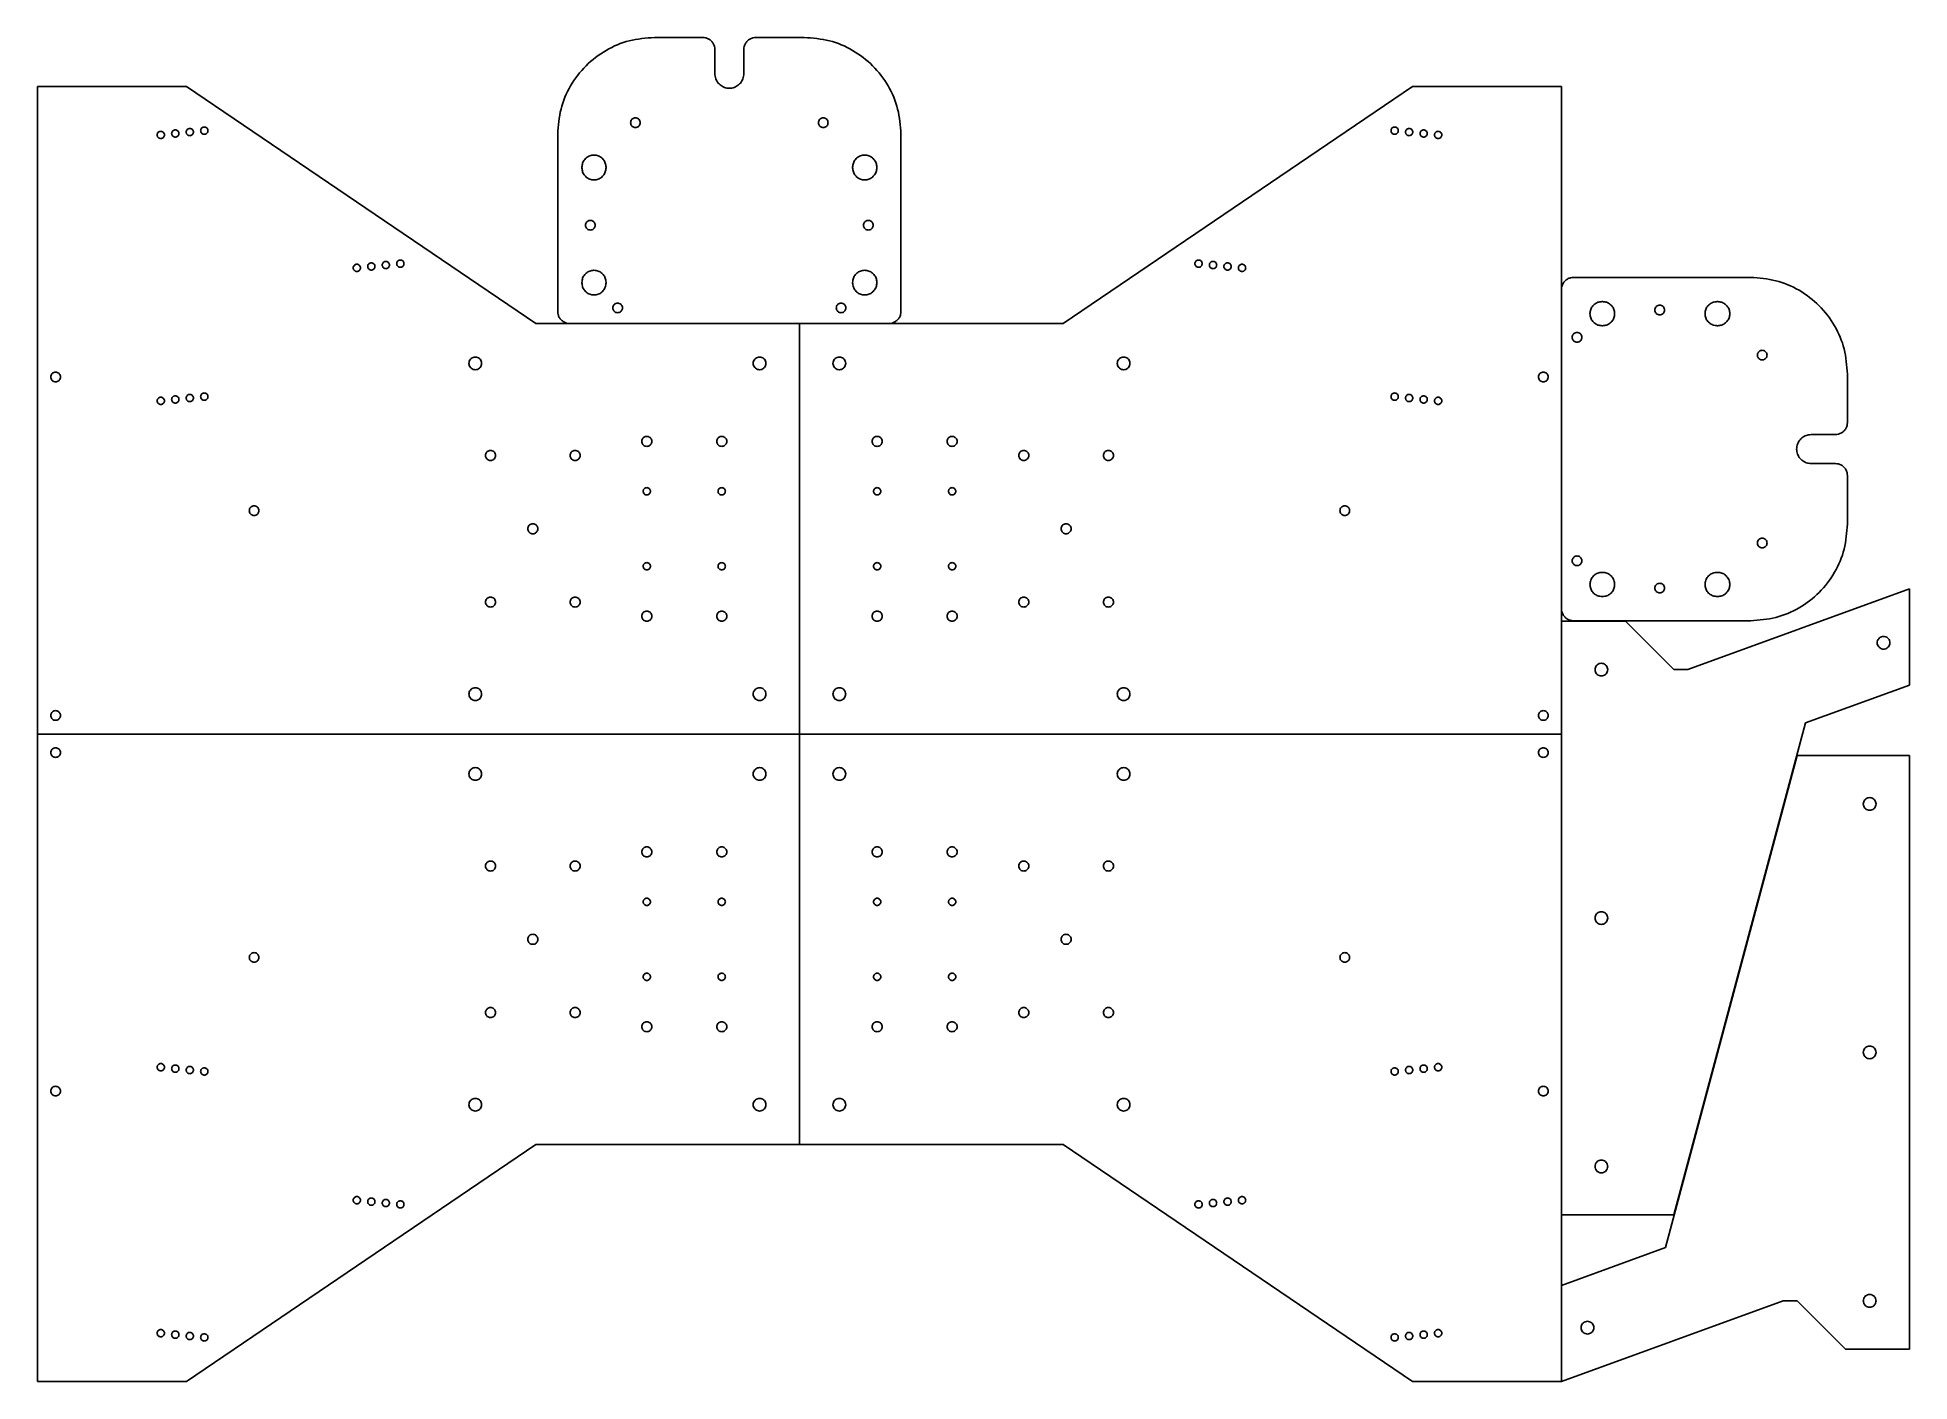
# Model space of a CAD drawing. Extents: x 0 to 774, y 0 to 556.
import ezdxf

# ---------------------------------------------------------------- set-up
doc = ezdxf.new("R2010")
doc.units = 0
doc.layers.add('LAYER_1', color=7, linetype='CONTINUOUS')

msp = doc.modelspace()

# ---------------------------------------------------------------- linework, layer by layer
at = {"layer": 'LAYER_1', "color": 7}
for p, q in [((255.23, 555.9), (275.23, 555.9)), ((280.23, 540.9), (280.23, 550.9)), ((292.23, 550.9), (292.23, 540.9)), ((297.23, 555.9), (317.23, 555.9)), ((0, 535.6), (0, 0)), ((0, 535.6), (61.62, 535.6)), ((61.62, 535.6), (206.14, 437.6)), ((568.85, 535.6), (424.32, 437.6)), ((630.46, 535.6), (568.85, 535.6)), ((630.46, 535.6), (630.46, 0)), ((245.38, 520.64), (245.38, 520.64)), ((323.07, 520.64), (323.07, 520.64)), ((51.02, 517.1), (51.02, 517.1)), ((57.02, 517.68), (57.02, 517.68)), ((63.02, 518.27), (63.02, 518.27)), ((69.02, 518.85), (69.02, 518.85)), ((215.23, 442.6), (215.23, 515.9)), ((357.23, 515.9), (357.23, 442.6)), ((561.44, 518.85), (561.44, 518.85)), ((567.44, 518.27), (567.44, 518.27)), ((573.45, 517.68), (573.45, 517.68)), ((579.44, 517.1), (579.44, 517.1)), ((225.23, 501.99), (225.23, 502.24)), ((235.23, 502.24), (235.23, 501.99)), ((337.23, 501.99), (337.23, 502.24)), ((347.23, 502.24), (347.23, 501.99)), ((226.73, 478.25), (226.73, 478.25)), ((341.73, 478.25), (341.73, 478.25)), ((132.13, 462.1), (132.13, 462.1)), ((138.13, 462.68), (138.13, 462.68)), ((144.13, 463.27), (144.13, 463.27)), ((150.13, 463.85), (150.13, 463.85)), ((480.33, 463.85), (480.33, 463.85)), ((486.33, 463.27), (486.33, 463.27)), ((492.34, 462.68), (492.34, 462.68)), ((498.33, 462.1), (498.33, 462.1)), ((225.23, 454.4), (225.23, 454.6)), ((235.23, 454.6), (235.23, 454.4)), ((337.23, 454.4), (337.23, 454.6)), ((347.23, 454.6), (347.23, 454.4)), ((635.46, 456.67), (708.76, 456.67)), ((238, 444.05), (238, 444.05)), ((330.45, 444.05), (330.45, 444.05)), ((647.26, 446.67), (647.46, 446.67)), ((671.11, 445.17), (671.11, 445.17)), ((694.86, 446.67), (695.11, 446.67)), ((206.14, 437.6), (424.32, 437.6)), ((315.23, 98), (315.23, 437.6)), ((636.91, 433.89), (636.91, 433.89)), ((647.46, 436.67), (647.26, 436.67)), ((695.11, 436.67), (694.86, 436.67)), ((713.51, 426.51), (713.51, 426.51)), ((181.13, 423.73), (181.13, 423.73)), ((298.73, 423.73), (298.73, 423.73)), ((331.73, 423.73), (331.73, 423.73)), ((449.33, 423.73), (449.33, 423.73)), ((7.5, 417.48), (7.5, 417.48)), ((622.96, 417.48), (622.96, 417.48)), ((748.76, 416.67), (748.76, 396.67)), ((51.02, 407.1), (51.02, 407.1)), ((57.02, 407.68), (57.02, 407.68)), ((63.02, 408.27), (63.02, 408.27)), ((69.02, 408.85), (69.02, 408.85)), ((561.44, 408.85), (561.44, 408.85)), ((567.44, 408.27), (567.44, 408.27)), ((573.45, 407.68), (573.45, 407.68)), ((579.44, 407.1), (579.44, 407.1)), ((252.08, 390.92), (252.08, 390.92)), ((283.08, 390.92), (283.08, 390.92)), ((347.38, 390.92), (347.38, 390.92)), ((378.38, 390.92), (378.38, 390.92)), ((733.76, 391.67), (743.76, 391.67)), ((187.43, 385.09), (187.43, 385.09)), ((222.43, 385.09), (222.43, 385.09)), ((408.03, 385.09), (408.03, 385.09)), ((443.03, 385.09), (443.03, 385.09)), ((743.76, 379.67), (733.76, 379.67)), ((748.76, 374.67), (748.76, 354.67)), ((252.08, 369.7), (252.08, 369.7)), ((283.08, 369.7), (283.08, 369.7)), ((347.38, 369.7), (347.38, 369.7)), ((378.38, 369.7), (378.38, 369.7)), ((89.63, 362.2), (89.63, 362.2)), ((540.83, 362.2), (540.83, 362.2)), ((204.93, 354.77), (204.93, 354.77)), ((425.53, 354.77), (425.53, 354.77)), ((713.51, 348.82), (713.51, 348.82)), ((636.91, 341.44), (636.91, 341.44)), ((252.08, 338.7), (252.08, 338.7)), ((283.08, 338.7), (283.08, 338.7)), ((347.38, 338.7), (347.38, 338.7)), ((378.38, 338.7), (378.38, 338.7)), ((647.26, 334.67), (647.46, 334.67)), ((694.86, 334.67), (695.11, 334.67)), ((671.11, 330.17), (671.11, 330.17)), ((682.75, 294.45), (774.46, 327.83)), ((774.46, 327.83), (774.46, 288.05)), ((187.43, 324.46), (187.43, 324.46)), ((222.43, 324.46), (222.43, 324.46)), ((252.08, 318.62), (252.08, 318.62)), ((283.08, 318.62), (283.08, 318.62)), ((347.38, 318.62), (347.38, 318.62)), ((378.38, 318.62), (378.38, 318.62)), ((408.03, 324.46), (408.03, 324.46)), ((443.03, 324.46), (443.03, 324.46)), ((647.46, 324.67), (647.26, 324.67)), ((695.11, 324.67), (694.86, 324.67)), ((630.46, 314.45), (656.96, 314.45)), ((708.76, 314.67), (635.46, 314.67)), ((656.96, 314.45), (676.96, 294.45)), ((761.07, 305.55), (761.07, 305.55)), ((644.34, 294.45), (644.34, 294.45)), ((676.96, 294.45), (682.75, 294.45)), ((181.13, 286.93), (181.13, 286.93)), ((298.73, 286.93), (298.73, 286.93)), ((331.73, 286.93), (331.73, 286.93)), ((449.33, 286.93), (449.33, 286.93)), ((731.48, 272.4), (774.46, 288.05)), ((7.5, 277.47), (7.5, 277.47)), ((622.96, 277.47), (622.96, 277.47)), ((676.96, 68.95), (731.48, 272.4)), ((630.46, 267.8), (0, 267.8)), ((7.5, 258.13), (7.5, 258.13)), ((622.96, 258.13), (622.96, 258.13)), ((727.96, 258.88), (673.45, 55.42)), ((774.46, 258.88), (727.96, 258.88)), ((774.46, 13.38), (774.46, 258.88)), ((181.13, 248.68), (181.13, 248.68)), ((298.73, 248.68), (298.73, 248.68)), ((331.73, 248.68), (331.73, 248.68)), ((449.33, 248.68), (449.33, 248.68)), ((760.59, 238.88), (760.59, 238.88)), ((252.08, 216.98), (252.08, 216.98)), ((283.08, 216.98), (283.08, 216.98)), ((347.38, 216.98), (347.38, 216.98)), ((378.38, 216.98), (378.38, 216.98)), ((187.43, 211.14), (187.43, 211.14)), ((222.43, 211.14), (222.43, 211.14)), ((408.03, 211.14), (408.03, 211.14)), ((443.03, 211.14), (443.03, 211.14)), ((252.08, 196.9), (252.08, 196.9)), ((283.08, 196.9), (283.08, 196.9)), ((347.38, 196.9), (347.38, 196.9)), ((378.38, 196.9), (378.38, 196.9)), ((644.34, 191.7), (644.34, 191.7)), ((204.93, 180.83), (204.93, 180.83)), ((425.53, 180.83), (425.53, 180.83)), ((89.63, 173.4), (89.63, 173.4)), ((540.83, 173.4), (540.83, 173.4)), ((252.08, 165.9), (252.08, 165.9)), ((283.08, 165.9), (283.08, 165.9)), ((347.38, 165.9), (347.38, 165.9)), ((378.38, 165.9), (378.38, 165.9)), ((187.43, 150.51), (187.43, 150.51)), ((222.43, 150.51), (222.43, 150.51)), ((408.03, 150.51), (408.03, 150.51)), ((443.03, 150.51), (443.03, 150.51)), ((252.08, 144.68), (252.08, 144.68)), ((283.08, 144.68), (283.08, 144.68)), ((347.38, 144.68), (347.38, 144.68)), ((378.38, 144.68), (378.38, 144.68)), ((760.59, 136.13), (760.59, 136.13)), ((51.02, 128.5), (51.02, 128.5)), ((57.02, 127.92), (57.02, 127.92)), ((63.02, 127.33), (63.02, 127.33)), ((69.02, 126.75), (69.02, 126.75)), ((561.44, 126.75), (561.44, 126.75)), ((567.44, 127.33), (567.44, 127.33)), ((573.45, 127.92), (573.45, 127.92)), ((579.44, 128.5), (579.44, 128.5)), ((7.5, 118.13), (7.5, 118.13)), ((622.96, 118.13), (622.96, 118.13)), ((181.13, 111.88), (181.13, 111.88)), ((298.73, 111.88), (298.73, 111.88)), ((331.73, 111.88), (331.73, 111.88)), ((449.33, 111.88), (449.33, 111.88)), ((61.62, 0), (206.14, 98)), ((206.14, 98), (424.32, 98)), ((568.85, 0), (424.32, 98)), ((644.34, 88.95), (644.34, 88.95)), ((132.13, 73.5), (132.13, 73.5)), ((138.13, 72.92), (138.13, 72.92)), ((144.13, 72.33), (144.13, 72.33)), ((150.13, 71.75), (150.13, 71.75)), ((480.33, 71.75), (480.33, 71.75)), ((486.33, 72.33), (486.33, 72.33)), ((492.34, 72.92), (492.34, 72.92)), ((498.33, 73.5), (498.33, 73.5)), ((630.46, 68.95), (676.96, 68.95)), ((673.45, 55.42), (630.46, 39.78)), ((722.17, 33.38), (630.46, 0)), ((727.96, 33.38), (722.17, 33.38)), ((747.96, 13.38), (727.96, 33.38)), ((760.59, 33.38), (760.59, 33.38)), ((51.02, 18.5), (51.02, 18.5)), ((57.02, 17.92), (57.02, 17.92)), ((63.02, 17.33), (63.02, 17.33)), ((69.02, 16.75), (69.02, 16.75)), ((561.44, 16.75), (561.44, 16.75)), ((567.44, 17.33), (567.44, 17.33)), ((573.45, 17.92), (573.45, 17.92)), ((579.44, 18.5), (579.44, 18.5)), ((643.85, 22.28), (643.85, 22.28)), ((774.46, 13.38), (747.96, 13.38)), ((0, 0), (61.62, 0)), ((630.46, 0), (568.85, 0))]:
    msp.add_line(p, q, dxfattribs=at)
for points, knots in [([(215.23, 515.9), (215.49, 519.4), (216.02, 526.37), (220.22, 536.13), (226.61, 544.52), (235, 550.91), (244.75, 555.1), (251.73, 555.63), (255.23, 555.9)], [0, 0, 0, 0, 10.470995, 20.855338, 31.326332, 41.797329, 52.181673, 62.652668, 62.652668, 62.652668, 62.652668]), ([(275.23, 555.9), (275.66, 555.87), (276.53, 555.8), (277.75, 555.28), (278.8, 554.48), (279.6, 553.43), (280.13, 552.21), (280.19, 551.34), (280.23, 550.9)], [0, 0, 0, 0, 1.308874, 2.606917, 3.915791, 5.224667, 6.52271, 7.831585, 7.831585, 7.831585, 7.831585]), ([(292.23, 550.9), (292.26, 551.34), (292.33, 552.21), (292.85, 553.43), (293.65, 554.48), (294.7, 555.28), (295.92, 555.8), (296.79, 555.87), (297.23, 555.9)], [0, 0, 0, 0, 1.308874, 2.606918, 3.915793, 5.224668, 6.52271, 7.831585, 7.831585, 7.831585, 7.831585]), ([(317.23, 555.9), (320.73, 555.63), (327.7, 555.1), (337.45, 550.91), (345.85, 544.52), (352.23, 536.13), (356.43, 526.37), (356.96, 519.4), (357.23, 515.9)], [0, 0, 0, 0, 10.470995, 20.855339, 31.326336, 41.79733, 52.181673, 62.652668, 62.652668, 62.652668, 62.652668]), ([(292.23, 540.9), (292.15, 540.2), (292.01, 538.81), (290.91, 536.96), (289.29, 535.6), (287.29, 534.87), (285.16, 534.87), (283.16, 535.6), (281.54, 536.96), (280.44, 538.81), (280.3, 540.2), (280.23, 540.9)], [0, 0, 0, 0, 2.093785, 4.157604, 6.251389, 8.345173, 10.408993, 12.502777, 14.596561, 16.66038, 18.754165, 18.754165, 18.754165, 18.754165]), ([(245.38, 520.64), (245.4, 520.88), (245.45, 521.34), (245.82, 521.96), (246.36, 522.41), (247.03, 522.65), (247.73, 522.65), (248.4, 522.41), (248.94, 521.96), (249.3, 521.34), (249.42, 520.64), (249.3, 519.95), (248.94, 519.33), (248.4, 518.88), (247.73, 518.63), (247.03, 518.63), (246.36, 518.88), (245.82, 519.33), (245.45, 519.95), (245.4, 520.41), (245.38, 520.64)], [0, 0, 0, 0, 0.697927, 1.385867, 2.083795, 2.781722, 3.469662, 4.16759, 4.865518, 5.553458, 6.251385, 6.949313, 7.637254, 8.335182, 9.03311, 9.72105, 10.418977, 11.116905, 11.804845, 12.502774, 12.502774, 12.502774, 12.502774]), ([(323.07, 520.64), (323.1, 520.88), (323.14, 521.34), (323.51, 521.96), (324.05, 522.41), (324.72, 522.65), (325.43, 522.65), (326.09, 522.41), (326.64, 521.96), (326.99, 521.34), (327.11, 520.64), (326.99, 519.95), (326.64, 519.33), (326.09, 518.88), (325.43, 518.63), (324.72, 518.63), (324.05, 518.88), (323.51, 519.33), (323.14, 519.95), (323.1, 520.41), (323.07, 520.64)], [0, 0, 0, 0, 0.697927, 1.385866, 2.083796, 2.781723, 3.469663, 4.167589, 4.865519, 5.553458, 6.251385, 6.949314, 7.637254, 8.335183, 9.03311, 9.72105, 10.418977, 11.116906, 11.804846, 12.502775, 12.502775, 12.502775, 12.502775]), ([(51.02, 517.1), (51.2, 517.08), (51.54, 517.05), (52.01, 516.77), (52.35, 516.37), (52.53, 515.87), (52.53, 515.33), (52.35, 514.83), (52.01, 514.43), (51.54, 514.16), (51.02, 514.07), (50.5, 514.16), (50.04, 514.43), (49.69, 514.83), (49.51, 515.33), (49.51, 515.87), (49.69, 516.37), (50.04, 516.77), (50.5, 517.05), (50.85, 517.08), (51.02, 517.1)], [0, 0, 0, 0, 0.523592, 1.039686, 1.563273, 2.086867, 2.60296, 3.126555, 3.650141, 4.166236, 4.689828, 5.213414, 5.729503, 6.253098, 6.776686, 7.292779, 7.816367, 8.339962, 8.856051, 9.379636, 9.379636, 9.379636, 9.379636]), ([(57.02, 517.68), (57.19, 517.67), (57.54, 517.63), (58, 517.35), (58.34, 516.95), (58.53, 516.45), (58.53, 515.92), (58.34, 515.42), (58, 515.01), (57.54, 514.75), (57.02, 514.65), (56.49, 514.75), (56.03, 515.01), (55.69, 515.42), (55.51, 515.92), (55.51, 516.45), (55.69, 516.95), (56.03, 517.35), (56.49, 517.63), (56.84, 517.67), (57.02, 517.68)], [0, 0, 0, 0, 0.523592, 1.039686, 1.563274, 2.086861, 2.602955, 3.126543, 3.65013, 4.166224, 4.689816, 5.213407, 5.729501, 6.253088, 6.776682, 7.292776, 7.816371, 8.339959, 8.856052, 9.379644, 9.379644, 9.379644, 9.379644]), ([(63.02, 518.27), (63.19, 518.25), (63.54, 518.21), (64, 517.94), (64.35, 517.53), (64.53, 517.03), (64.53, 516.5), (64.35, 516), (64, 515.59), (63.54, 515.33), (63.02, 515.24), (62.5, 515.33), (62.04, 515.59), (61.69, 516), (61.51, 516.5), (61.51, 517.03), (61.69, 517.53), (62.04, 517.94), (62.5, 518.21), (62.84, 518.25), (63.02, 518.27)], [0, 0, 0, 0, 0.523436, 1.039391, 1.562845, 2.086289, 2.602245, 3.125688, 3.649143, 4.165098, 4.688534, 5.211989, 5.727943, 6.251386, 6.77483, 7.290786, 7.81423, 8.337672, 8.853627, 9.377081, 9.377081, 9.377081, 9.377081]), ([(69.02, 518.85), (69.2, 518.83), (69.54, 518.8), (70.01, 518.52), (70.35, 518.12), (70.53, 517.62), (70.53, 517.08), (70.35, 516.58), (70.01, 516.18), (69.54, 515.91), (69.02, 515.82), (68.5, 515.91), (68.04, 516.18), (67.69, 516.58), (67.51, 517.08), (67.51, 517.62), (67.69, 518.12), (68.04, 518.52), (68.5, 518.8), (68.85, 518.83), (69.02, 518.85)], [0, 0, 0, 0, 0.523585, 1.039674, 1.563268, 2.086856, 2.60295, 3.126539, 3.650133, 4.166223, 4.689808, 5.2134, 5.729494, 6.25308, 6.776676, 7.29277, 7.816364, 8.33995, 8.856044, 9.379636, 9.379636, 9.379636, 9.379636]), ([(561.44, 518.85), (561.27, 518.83), (560.92, 518.8), (560.46, 518.52), (560.12, 518.12), (559.94, 517.62), (559.94, 517.08), (560.12, 516.58), (560.46, 516.18), (560.92, 515.91), (561.44, 515.82), (561.97, 515.91), (562.43, 516.18), (562.77, 516.58), (562.95, 517.08), (562.95, 517.62), (562.77, 518.12), (562.43, 518.52), (561.97, 518.8), (561.62, 518.83), (561.44, 518.85)], [0, 0, 0, 0, 0.523586, 1.039674, 1.563268, 2.086856, 2.60295, 3.12654, 3.650134, 4.166223, 4.689809, 5.2134, 5.729494, 6.25308, 6.776676, 7.29277, 7.816364, 8.339951, 8.856044, 9.379636, 9.379636, 9.379636, 9.379636]), ([(567.44, 518.27), (567.27, 518.25), (566.92, 518.21), (566.46, 517.94), (566.12, 517.53), (565.94, 517.03), (565.94, 516.5), (566.12, 516), (566.46, 515.59), (566.92, 515.33), (567.44, 515.24), (567.97, 515.33), (568.43, 515.59), (568.77, 516), (568.95, 516.5), (568.95, 517.03), (568.77, 517.53), (568.43, 517.94), (567.97, 518.21), (567.62, 518.25), (567.44, 518.27)], [0, 0, 0, 0, 0.523436, 1.039391, 1.562845, 2.086289, 2.602244, 3.125689, 3.649144, 4.165099, 4.688534, 5.211988, 5.727942, 6.251385, 6.77483, 7.290785, 7.814229, 8.337671, 8.853626, 9.37708, 9.37708, 9.37708, 9.37708]), ([(573.45, 517.68), (573.27, 517.67), (572.92, 517.63), (572.46, 517.35), (572.12, 516.95), (571.94, 516.45), (571.94, 515.92), (572.12, 515.42), (572.46, 515.01), (572.92, 514.75), (573.45, 514.65), (573.97, 514.75), (574.43, 515.01), (574.77, 515.42), (574.95, 515.92), (574.95, 516.45), (574.77, 516.95), (574.43, 517.35), (573.97, 517.63), (573.62, 517.67), (573.45, 517.68)], [0, 0, 0, 0, 0.523592, 1.039685, 1.563273, 2.086861, 2.602955, 3.126542, 3.650128, 4.166222, 4.689814, 5.213405, 5.7295, 6.253087, 6.77668, 7.292774, 7.816368, 8.339956, 8.85605, 9.379642, 9.379642, 9.379642, 9.379642]), ([(579.44, 517.1), (579.27, 517.08), (578.92, 517.05), (578.46, 516.77), (578.12, 516.37), (577.94, 515.87), (577.94, 515.33), (578.12, 514.83), (578.46, 514.43), (578.92, 514.16), (579.44, 514.07), (579.97, 514.16), (580.43, 514.43), (580.77, 514.83), (580.95, 515.33), (580.95, 515.87), (580.77, 516.37), (580.43, 516.77), (579.97, 517.05), (579.62, 517.08), (579.44, 517.1)], [0, 0, 0, 0, 0.523592, 1.039686, 1.563273, 2.086866, 2.60296, 3.126554, 3.650141, 4.166235, 4.689827, 5.213413, 5.729502, 6.253097, 6.776685, 7.292779, 7.816366, 8.33996, 8.856049, 9.379635, 9.379635, 9.379635, 9.379635]), ([(225.23, 502.24), (225.29, 502.83), (225.4, 503.99), (226.32, 505.52), (227.67, 506.66), (229.34, 507.27), (231.11, 507.27), (232.78, 506.66), (234.13, 505.52), (235.05, 503.99), (235.17, 502.83), (235.23, 502.24)], [0, 0, 0, 0, 1.74482, 3.46467, 5.20949, 6.954311, 8.67416, 10.41898, 12.163801, 13.88365, 15.628471, 15.628471, 15.628471, 15.628471]), ([(337.23, 502.24), (337.29, 502.83), (337.4, 503.99), (338.32, 505.52), (339.67, 506.66), (341.34, 507.27), (343.11, 507.27), (344.78, 506.66), (346.13, 505.52), (347.05, 503.99), (347.17, 502.83), (347.23, 502.24)], [0, 0, 0, 0, 1.74482, 3.464669, 5.209491, 6.954311, 8.67416, 10.41898, 12.163802, 13.88365, 15.628471, 15.628471, 15.628471, 15.628471]), ([(235.23, 501.99), (235.17, 501.41), (235.05, 500.25), (234.13, 498.72), (232.78, 497.58), (231.11, 496.97), (229.34, 496.97), (227.67, 497.58), (226.32, 498.72), (225.4, 500.25), (225.29, 501.41), (225.23, 501.99)], [0, 0, 0, 0, 1.744821, 3.464668, 5.209491, 6.954311, 8.67416, 10.41898, 12.163801, 13.88365, 15.62847, 15.62847, 15.62847, 15.62847]), ([(347.23, 501.99), (347.17, 501.41), (347.05, 500.25), (346.13, 498.72), (344.78, 497.58), (343.11, 496.97), (341.34, 496.97), (339.67, 497.58), (338.32, 498.72), (337.4, 500.25), (337.29, 501.41), (337.23, 501.99)], [0, 0, 0, 0, 1.74482, 3.464668, 5.209491, 6.954311, 8.67416, 10.41898, 12.163802, 13.88365, 15.62847, 15.62847, 15.62847, 15.62847]), ([(226.73, 478.25), (226.75, 478.48), (226.8, 478.95), (227.17, 479.56), (227.7, 480.02), (228.37, 480.26), (229.08, 480.26), (229.75, 480.02), (230.29, 479.56), (230.64, 478.95), (230.77, 478.25), (230.64, 477.55), (230.29, 476.94), (229.75, 476.48), (229.08, 476.24), (228.37, 476.24), (227.7, 476.48), (227.17, 476.94), (226.8, 477.55), (226.75, 478.02), (226.73, 478.25)], [0, 0, 0, 0, 0.697929, 1.38587, 2.0838, 2.781727, 3.469667, 4.167595, 4.865524, 5.553466, 6.251395, 6.949324, 7.637265, 8.335194, 9.033122, 9.721062, 10.418989, 11.116919, 11.80486, 12.502789, 12.502789, 12.502789, 12.502789]), ([(341.73, 478.25), (341.75, 478.48), (341.8, 478.95), (342.17, 479.56), (342.7, 480.02), (343.37, 480.26), (344.08, 480.26), (344.75, 480.02), (345.29, 479.56), (345.64, 478.95), (345.77, 478.25), (345.64, 477.55), (345.29, 476.94), (344.75, 476.48), (344.08, 476.24), (343.37, 476.24), (342.7, 476.48), (342.17, 476.94), (341.8, 477.55), (341.75, 478.02), (341.73, 478.25)], [0, 0, 0, 0, 0.697929, 1.38587, 2.0838, 2.781729, 3.469668, 4.167595, 4.865524, 5.553466, 6.251395, 6.949324, 7.637265, 8.335194, 9.033121, 9.72106, 10.418989, 11.116919, 11.80486, 12.502789, 12.502789, 12.502789, 12.502789]), ([(132.13, 462.1), (132.31, 462.08), (132.66, 462.05), (133.12, 461.77), (133.46, 461.37), (133.64, 460.87), (133.64, 460.33), (133.46, 459.83), (133.12, 459.43), (132.66, 459.16), (132.13, 459.07), (131.61, 459.16), (131.15, 459.43), (130.81, 459.83), (130.62, 460.33), (130.62, 460.87), (130.81, 461.37), (131.15, 461.77), (131.61, 462.05), (131.96, 462.08), (132.13, 462.1)], [0, 0, 0, 0, 0.523592, 1.039685, 1.563272, 2.086866, 2.602959, 3.126554, 3.650141, 4.166235, 4.689827, 5.213413, 5.729502, 6.253097, 6.776685, 7.292778, 7.816365, 8.33996, 8.856049, 9.379634, 9.379634, 9.379634, 9.379634]), ([(138.13, 462.68), (138.3, 462.67), (138.65, 462.63), (139.11, 462.35), (139.46, 461.95), (139.64, 461.45), (139.64, 460.92), (139.46, 460.42), (139.11, 460.01), (138.65, 459.75), (138.13, 459.65), (137.6, 459.75), (137.14, 460.01), (136.8, 460.42), (136.62, 460.92), (136.62, 461.45), (136.8, 461.95), (137.14, 462.35), (137.6, 462.63), (137.95, 462.67), (138.13, 462.68)], [0, 0, 0, 0, 0.523592, 1.039685, 1.563274, 2.086867, 2.602961, 3.126555, 3.650142, 4.166236, 4.689828, 5.213419, 5.729514, 6.2531, 6.776688, 7.292782, 7.816369, 8.339957, 8.856052, 9.379644, 9.379644, 9.379644, 9.379644]), ([(144.13, 463.27), (144.31, 463.25), (144.65, 463.21), (145.11, 462.94), (145.46, 462.53), (145.64, 462.03), (145.64, 461.5), (145.46, 461), (145.11, 460.59), (144.65, 460.33), (144.13, 460.24), (143.61, 460.33), (143.15, 460.59), (142.8, 461), (142.62, 461.5), (142.62, 462.03), (142.8, 462.53), (143.15, 462.94), (143.61, 463.21), (143.95, 463.25), (144.13, 463.27)], [0, 0, 0, 0, 0.523593, 1.039686, 1.563274, 2.086861, 2.602954, 3.126543, 3.650129, 4.166223, 4.689815, 5.213407, 5.729501, 6.253087, 6.776682, 7.292775, 7.816368, 8.339956, 8.85605, 9.379642, 9.379642, 9.379642, 9.379642]), ([(150.13, 463.85), (150.31, 463.83), (150.66, 463.8), (151.12, 463.52), (151.46, 463.12), (151.64, 462.62), (151.64, 462.08), (151.46, 461.58), (151.12, 461.18), (150.66, 460.91), (150.13, 460.82), (149.61, 460.91), (149.15, 461.18), (148.81, 461.58), (148.62, 462.08), (148.62, 462.62), (148.81, 463.12), (149.15, 463.52), (149.61, 463.8), (149.96, 463.83), (150.13, 463.85)], [0, 0, 0, 0, 0.523436, 1.039391, 1.562845, 2.086289, 2.602243, 3.125689, 3.649143, 4.165099, 4.688534, 5.211988, 5.727943, 6.251385, 6.774831, 7.290785, 7.814229, 8.337672, 8.853626, 9.37708, 9.37708, 9.37708, 9.37708]), ([(225.23, 454.6), (225.29, 455.18), (225.4, 456.35), (226.32, 457.88), (227.67, 459.02), (229.34, 459.62), (231.11, 459.62), (232.78, 459.02), (234.13, 457.88), (235.05, 456.35), (235.17, 455.18), (235.23, 454.6)], [0, 0, 0, 0, 1.744818, 3.464669, 5.209495, 6.954312, 8.674161, 10.418978, 12.163805, 13.883656, 15.628474, 15.628474, 15.628474, 15.628474]), ([(337.23, 454.6), (337.29, 455.18), (337.4, 456.35), (338.32, 457.88), (339.67, 459.02), (341.34, 459.62), (343.11, 459.62), (344.78, 459.02), (346.13, 457.88), (347.05, 456.35), (347.17, 455.18), (347.23, 454.6)], [0, 0, 0, 0, 1.744818, 3.464669, 5.209496, 6.954313, 8.674162, 10.418979, 12.163805, 13.883656, 15.628474, 15.628474, 15.628474, 15.628474]), ([(480.33, 463.85), (480.16, 463.83), (479.81, 463.8), (479.35, 463.52), (479.01, 463.12), (478.82, 462.62), (478.82, 462.08), (479.01, 461.58), (479.35, 461.18), (479.81, 460.91), (480.33, 460.82), (480.86, 460.91), (481.32, 461.18), (481.66, 461.58), (481.84, 462.08), (481.84, 462.62), (481.66, 463.12), (481.32, 463.52), (480.86, 463.8), (480.51, 463.83), (480.33, 463.85)], [0, 0, 0, 0, 0.523436, 1.039391, 1.562845, 2.086289, 2.602243, 3.125689, 3.649142, 4.165098, 4.688534, 5.211988, 5.727943, 6.251385, 6.774831, 7.290785, 7.814229, 8.337672, 8.853627, 9.377081, 9.377081, 9.377081, 9.377081]), ([(486.33, 463.27), (486.16, 463.25), (485.81, 463.21), (485.35, 462.94), (485.01, 462.53), (484.83, 462.03), (484.83, 461.5), (485.01, 461), (485.35, 460.59), (485.81, 460.33), (486.33, 460.24), (486.86, 460.33), (487.32, 460.59), (487.66, 461), (487.84, 461.5), (487.84, 462.03), (487.66, 462.53), (487.32, 462.94), (486.86, 463.21), (486.51, 463.25), (486.33, 463.27)], [0, 0, 0, 0, 0.523592, 1.039685, 1.563274, 2.086861, 2.602954, 3.126543, 3.650129, 4.166223, 4.689815, 5.213407, 5.729501, 6.253087, 6.776682, 7.292775, 7.816369, 8.339957, 8.856051, 9.379643, 9.379643, 9.379643, 9.379643]), ([(492.34, 462.68), (492.16, 462.67), (491.81, 462.63), (491.35, 462.35), (491.01, 461.95), (490.83, 461.45), (490.83, 460.92), (491.01, 460.42), (491.35, 460.01), (491.81, 459.75), (492.34, 459.65), (492.86, 459.75), (493.32, 460.01), (493.66, 460.42), (493.84, 460.92), (493.84, 461.45), (493.66, 461.95), (493.32, 462.35), (492.86, 462.63), (492.51, 462.67), (492.34, 462.68)], [0, 0, 0, 0, 0.523592, 1.039686, 1.563274, 2.086868, 2.602962, 3.126556, 3.650142, 4.166237, 4.689829, 5.21342, 5.729514, 6.2531, 6.776688, 7.292782, 7.81637, 8.339958, 8.856052, 9.379644, 9.379644, 9.379644, 9.379644]), ([(498.33, 462.1), (498.16, 462.08), (497.81, 462.05), (497.35, 461.77), (497.01, 461.37), (496.82, 460.87), (496.82, 460.33), (497.01, 459.83), (497.35, 459.43), (497.81, 459.16), (498.33, 459.07), (498.86, 459.16), (499.32, 459.43), (499.66, 459.83), (499.84, 460.33), (499.84, 460.87), (499.66, 461.37), (499.32, 461.77), (498.86, 462.05), (498.51, 462.08), (498.33, 462.1)], [0, 0, 0, 0, 0.523592, 1.039686, 1.563273, 2.086867, 2.60296, 3.126555, 3.650141, 4.166236, 4.689828, 5.213414, 5.729503, 6.253098, 6.776686, 7.292779, 7.816367, 8.339961, 8.85605, 9.379636, 9.379636, 9.379636, 9.379636]), ([(235.23, 454.4), (235.17, 453.82), (235.05, 452.65), (234.13, 451.12), (232.78, 449.98), (231.11, 449.38), (229.34, 449.38), (227.67, 449.98), (226.32, 451.12), (225.4, 452.65), (225.29, 453.82), (225.23, 454.4)], [0, 0, 0, 0, 1.744818, 3.464662, 5.209476, 6.954299, 8.674148, 10.418972, 12.163785, 13.88363, 15.628447, 15.628447, 15.628447, 15.628447]), ([(347.23, 454.4), (347.17, 453.82), (347.05, 452.65), (346.13, 451.12), (344.78, 449.98), (343.11, 449.38), (341.34, 449.38), (339.67, 449.98), (338.32, 451.12), (337.4, 452.65), (337.29, 453.82), (337.23, 454.4)], [0, 0, 0, 0, 1.744817, 3.464662, 5.209476, 6.954299, 8.674148, 10.418972, 12.163786, 13.88363, 15.628448, 15.628448, 15.628448, 15.628448]), ([(630.46, 451.67), (630.5, 452.1), (630.56, 452.97), (631.09, 454.19), (631.89, 455.24), (632.94, 456.04), (634.16, 456.57), (635.03, 456.63), (635.46, 456.67)], [0, 0, 0, 0, 1.308874, 2.606913, 3.915785, 5.224663, 6.522708, 7.831581, 7.831581, 7.831581, 7.831581]), ([(708.76, 456.67), (712.26, 456.4), (719.24, 455.87), (728.99, 451.67), (737.38, 445.29), (743.77, 436.89), (747.97, 427.14), (748.5, 420.17), (748.76, 416.67)], [0, 0, 0, 0, 10.470995, 20.855339, 31.326332, 41.797328, 52.181673, 62.652669, 62.652669, 62.652669, 62.652669]), ([(220.23, 437.6), (219.79, 437.63), (218.92, 437.7), (217.7, 438.22), (216.65, 439.02), (215.85, 440.07), (215.33, 441.29), (215.26, 442.16), (215.23, 442.6)], [0, 0, 0, 0, 1.308874, 2.606913, 3.915786, 5.224662, 6.522708, 7.831581, 7.831581, 7.831581, 7.831581]), ([(238, 444.05), (238.03, 444.28), (238.08, 444.75), (238.44, 445.36), (238.98, 445.82), (239.65, 446.06), (240.36, 446.06), (241.02, 445.82), (241.57, 445.36), (241.92, 444.75), (242.05, 444.05), (241.92, 443.35), (241.57, 442.74), (241.02, 442.28), (240.36, 442.04), (239.65, 442.04), (238.98, 442.28), (238.44, 442.74), (238.08, 443.35), (238.03, 443.81), (238, 444.05)], [0, 0, 0, 0, 0.697929, 1.38587, 2.083799, 2.781728, 3.469668, 4.167595, 4.865524, 5.553465, 6.251394, 6.949323, 7.637264, 8.335193, 9.03312, 9.72106, 10.418989, 11.116918, 11.804859, 12.502788, 12.502788, 12.502788, 12.502788]), ([(330.45, 444.05), (330.47, 444.28), (330.52, 444.75), (330.89, 445.36), (331.43, 445.82), (332.09, 446.06), (332.8, 446.06), (333.47, 445.82), (334.01, 445.36), (334.37, 444.75), (334.49, 444.05), (334.37, 443.35), (334.01, 442.74), (333.47, 442.28), (332.8, 442.04), (332.09, 442.04), (331.43, 442.28), (330.89, 442.74), (330.52, 443.35), (330.47, 443.81), (330.45, 444.05)], [0, 0, 0, 0, 0.697929, 1.38587, 2.0838, 2.781726, 3.469666, 4.167594, 4.865524, 5.553466, 6.251394, 6.949323, 7.637265, 8.335194, 9.033123, 9.721063, 10.418992, 11.116919, 11.804861, 12.502789, 12.502789, 12.502789, 12.502789]), ([(357.23, 442.6), (357.19, 442.16), (357.13, 441.29), (356.6, 440.07), (355.8, 439.02), (354.75, 438.22), (353.53, 437.7), (352.66, 437.63), (352.23, 437.6)], [0, 0, 0, 0, 1.308873, 2.606919, 3.915796, 5.224669, 6.522708, 7.831581, 7.831581, 7.831581, 7.831581]), ([(647.26, 436.67), (646.68, 436.73), (645.52, 436.84), (643.98, 437.76), (642.84, 439.11), (642.24, 440.78), (642.24, 442.55), (642.84, 444.22), (643.98, 445.57), (645.52, 446.49), (646.68, 446.61), (647.26, 446.67)], [0, 0, 0, 0, 1.744818, 3.464663, 5.209477, 6.954299, 8.674148, 10.418972, 12.163785, 13.88363, 15.628449, 15.628449, 15.628449, 15.628449]), ([(647.46, 446.67), (648.05, 446.61), (649.21, 446.49), (650.74, 445.57), (651.88, 444.22), (652.49, 442.55), (652.49, 440.78), (651.88, 439.11), (650.74, 437.76), (649.21, 436.84), (648.05, 436.73), (647.46, 436.67)], [0, 0, 0, 0, 1.744819, 3.46467, 5.209497, 6.954314, 8.674163, 10.418979, 12.163805, 13.883656, 15.628476, 15.628476, 15.628476, 15.628476]), ([(671.11, 445.17), (671.35, 445.14), (671.81, 445.09), (672.43, 444.73), (672.88, 444.19), (673.12, 443.52), (673.12, 442.81), (672.88, 442.14), (672.43, 441.6), (671.81, 441.25), (671.11, 441.12), (670.42, 441.25), (669.8, 441.6), (669.35, 442.14), (669.1, 442.81), (669.1, 443.52), (669.35, 444.19), (669.8, 444.73), (670.42, 445.09), (670.88, 445.14), (671.11, 445.17)], [0, 0, 0, 0, 0.697929, 1.38587, 2.083799, 2.781727, 3.469666, 4.167595, 4.865524, 5.553465, 6.251394, 6.949323, 7.637264, 8.335194, 9.033123, 9.721062, 10.418989, 11.116918, 11.804859, 12.502788, 12.502788, 12.502788, 12.502788]), ([(694.86, 436.67), (694.27, 436.73), (693.11, 436.84), (691.58, 437.76), (690.44, 439.11), (689.83, 440.78), (689.83, 442.55), (690.44, 444.22), (691.58, 445.57), (693.11, 446.49), (694.27, 446.61), (694.86, 446.67)], [0, 0, 0, 0, 1.74482, 3.46467, 5.209491, 6.95431, 8.674159, 10.41898, 12.163801, 13.88365, 15.628471, 15.628471, 15.628471, 15.628471]), ([(695.11, 446.67), (695.69, 446.61), (696.85, 446.49), (698.39, 445.57), (699.53, 444.22), (700.13, 442.55), (700.13, 440.78), (699.53, 439.11), (698.39, 437.76), (696.85, 436.84), (695.69, 436.73), (695.11, 436.67)], [0, 0, 0, 0, 1.74482, 3.46467, 5.209491, 6.954311, 8.67416, 10.41898, 12.163801, 13.88365, 15.628471, 15.628471, 15.628471, 15.628471]), ([(636.91, 433.89), (637.15, 433.86), (637.61, 433.82), (638.22, 433.45), (638.68, 432.91), (638.92, 432.24), (638.92, 431.53), (638.68, 430.87), (638.22, 430.32), (637.61, 429.97), (636.91, 429.85), (636.21, 429.97), (635.6, 430.32), (635.14, 430.87), (634.9, 431.53), (634.9, 432.24), (635.14, 432.91), (635.6, 433.45), (636.21, 433.82), (636.68, 433.86), (636.91, 433.89)], [0, 0, 0, 0, 0.697929, 1.38587, 2.0838, 2.781729, 3.469668, 4.167594, 4.865524, 5.553466, 6.251395, 6.949324, 7.637265, 8.335194, 9.033121, 9.72106, 10.418989, 11.116918, 11.80486, 12.502789, 12.502789, 12.502789, 12.502789]), ([(713.51, 426.51), (713.74, 426.49), (714.21, 426.44), (714.82, 426.07), (715.28, 425.53), (715.52, 424.87), (715.52, 424.16), (715.28, 423.49), (714.82, 422.95), (714.21, 422.59), (713.51, 422.47), (712.81, 422.59), (712.2, 422.95), (711.74, 423.49), (711.5, 424.16), (711.5, 424.87), (711.74, 425.53), (712.2, 426.07), (712.81, 426.44), (713.27, 426.49), (713.51, 426.51)], [0, 0, 0, 0, 0.697927, 1.385866, 2.083794, 2.781722, 3.469662, 4.16759, 4.865517, 5.553457, 6.251384, 6.949314, 7.637254, 8.335182, 9.033109, 9.721049, 10.418977, 11.116906, 11.804845, 12.502775, 12.502775, 12.502775, 12.502775]), ([(181.13, 423.73), (181.44, 423.69), (182.05, 423.63), (182.85, 423.15), (183.45, 422.44), (183.77, 421.56), (183.77, 420.64), (183.45, 419.76), (182.85, 419.05), (182.05, 418.58), (181.13, 418.42), (180.22, 418.58), (179.41, 419.05), (178.81, 419.76), (178.49, 420.64), (178.49, 421.56), (178.81, 422.44), (179.41, 423.15), (180.22, 423.63), (180.83, 423.69), (181.13, 423.73)], [0, 0, 0, 0, 0.916033, 1.818952, 2.734973, 3.651003, 4.553924, 5.469956, 6.385976, 7.288895, 8.204928, 9.120963, 10.023888, 10.93992, 11.855953, 12.758874, 13.674903, 14.590937, 15.493863, 16.409898, 16.409898, 16.409898, 16.409898]), ([(298.73, 423.73), (299.04, 423.69), (299.65, 423.63), (300.45, 423.15), (301.05, 422.44), (301.37, 421.56), (301.37, 420.64), (301.05, 419.76), (300.45, 419.05), (299.65, 418.58), (298.73, 418.42), (297.82, 418.58), (297.01, 419.05), (296.41, 419.76), (296.09, 420.64), (296.09, 421.56), (296.41, 422.44), (297.01, 423.15), (297.82, 423.63), (298.43, 423.69), (298.73, 423.73)], [0, 0, 0, 0, 0.91603, 1.818952, 2.734984, 3.651014, 4.553935, 5.469967, 6.385998, 7.288919, 8.204949, 9.120979, 10.023901, 10.939931, 11.855964, 12.758885, 13.674914, 14.590946, 15.493868, 16.409898, 16.409898, 16.409898, 16.409898]), ([(331.73, 423.73), (331.43, 423.69), (330.82, 423.63), (330.01, 423.15), (329.41, 422.44), (329.09, 421.56), (329.09, 420.64), (329.41, 419.76), (330.01, 419.05), (330.82, 418.58), (331.73, 418.42), (332.65, 418.58), (333.45, 419.05), (334.05, 419.76), (334.37, 420.64), (334.37, 421.56), (334.05, 422.44), (333.45, 423.15), (332.65, 423.63), (332.04, 423.69), (331.73, 423.73)], [0, 0, 0, 0, 0.916031, 1.818952, 2.734985, 3.651014, 4.553935, 5.469968, 6.385997, 7.288918, 8.204949, 9.120979, 10.0239, 10.939931, 11.855963, 12.758884, 13.674914, 14.590946, 15.493868, 16.409898, 16.409898, 16.409898, 16.409898]), ([(449.33, 423.73), (449.03, 423.69), (448.42, 423.63), (447.61, 423.15), (447.01, 422.44), (446.69, 421.56), (446.69, 420.64), (447.01, 419.76), (447.61, 419.05), (448.42, 418.58), (449.33, 418.42), (450.25, 418.58), (451.05, 419.05), (451.65, 419.76), (451.97, 420.64), (451.97, 421.56), (451.65, 422.44), (451.05, 423.15), (450.25, 423.63), (449.64, 423.69), (449.33, 423.73)], [0, 0, 0, 0, 0.916034, 1.818954, 2.734974, 3.651004, 4.553925, 5.469957, 6.385975, 7.288895, 8.204929, 9.120963, 10.023889, 10.93992, 11.855952, 12.758873, 13.674903, 14.590936, 15.493863, 16.409897, 16.409897, 16.409897, 16.409897]), ([(7.5, 417.48), (7.73, 417.45), (8.2, 417.4), (8.81, 417.04), (9.27, 416.5), (9.51, 415.83), (9.51, 415.12), (9.27, 414.45), (8.81, 413.91), (8.2, 413.56), (7.5, 413.43), (6.8, 413.56), (6.19, 413.91), (5.73, 414.45), (5.49, 415.12), (5.49, 415.83), (5.73, 416.5), (6.19, 417.04), (6.8, 417.4), (7.27, 417.45), (7.5, 417.48)], [0, 0, 0, 0, 0.697929, 1.38587, 2.083799, 2.781728, 3.469668, 4.167597, 4.865524, 5.553465, 6.251394, 6.949323, 7.637264, 8.335192, 9.033121, 9.721061, 10.41899, 11.116918, 11.804859, 12.502788, 12.502788, 12.502788, 12.502788]), ([(622.96, 417.48), (622.73, 417.45), (622.27, 417.4), (621.65, 417.04), (621.2, 416.5), (620.95, 415.83), (620.95, 415.12), (621.2, 414.45), (621.65, 413.91), (622.27, 413.56), (622.96, 413.43), (623.66, 413.56), (624.28, 413.91), (624.73, 414.45), (624.97, 415.12), (624.97, 415.83), (624.73, 416.5), (624.28, 417.04), (623.66, 417.4), (623.2, 417.45), (622.96, 417.48)], [0, 0, 0, 0, 0.697928, 1.38587, 2.083799, 2.781728, 3.469668, 4.167597, 4.865524, 5.553466, 6.251394, 6.949323, 7.637265, 8.335192, 9.033121, 9.721061, 10.41899, 11.116918, 11.80486, 12.50279, 12.50279, 12.50279, 12.50279]), ([(51.02, 407.1), (51.2, 407.08), (51.54, 407.05), (52, 406.77), (52.35, 406.37), (52.53, 405.87), (52.53, 405.33), (52.35, 404.83), (52, 404.43), (51.54, 404.16), (51.02, 404.07), (50.5, 404.16), (50.04, 404.43), (49.7, 404.83), (49.51, 405.33), (49.51, 405.87), (49.7, 406.37), (50.04, 406.77), (50.5, 407.05), (50.85, 407.08), (51.02, 407.1)], [0, 0, 0, 0, 0.523455, 1.03941, 1.562854, 2.086298, 2.602252, 3.125698, 3.649139, 4.165095, 4.688549, 5.211985, 5.72794, 6.251394, 6.77484, 7.290794, 7.814238, 8.337693, 8.853648, 9.377084, 9.377084, 9.377084, 9.377084]), ([(57.02, 407.68), (57.19, 407.67), (57.54, 407.63), (58, 407.35), (58.34, 406.95), (58.53, 406.45), (58.53, 405.92), (58.34, 405.42), (58, 405.01), (57.54, 404.75), (57.02, 404.65), (56.49, 404.75), (56.03, 405.01), (55.69, 405.42), (55.51, 405.92), (55.51, 406.45), (55.69, 406.95), (56.03, 407.35), (56.49, 407.63), (56.84, 407.67), (57.02, 407.68)], [0, 0, 0, 0, 0.523592, 1.039686, 1.563274, 2.086862, 2.602955, 3.126543, 3.65013, 4.166224, 4.689816, 5.213407, 5.729501, 6.253088, 6.776683, 7.292776, 7.81637, 8.339959, 8.856052, 9.379644, 9.379644, 9.379644, 9.379644]), ([(63.02, 408.27), (63.19, 408.25), (63.54, 408.21), (64, 407.94), (64.35, 407.53), (64.53, 407.03), (64.53, 406.5), (64.35, 406), (64, 405.59), (63.54, 405.33), (63.02, 405.24), (62.5, 405.33), (62.04, 405.59), (61.69, 406), (61.51, 406.5), (61.51, 407.03), (61.69, 407.53), (62.04, 407.94), (62.5, 408.21), (62.84, 408.25), (63.02, 408.27)], [0, 0, 0, 0, 0.523592, 1.039686, 1.563274, 2.086861, 2.602954, 3.126543, 3.65013, 4.166223, 4.689815, 5.213407, 5.729501, 6.253088, 6.776683, 7.292776, 7.816369, 8.339957, 8.856052, 9.379644, 9.379644, 9.379644, 9.379644]), ([(69.02, 408.85), (69.2, 408.83), (69.54, 408.8), (70.01, 408.52), (70.35, 408.12), (70.53, 407.62), (70.53, 407.08), (70.35, 406.58), (70.01, 406.18), (69.54, 405.91), (69.02, 405.82), (68.5, 405.91), (68.04, 406.18), (67.69, 406.58), (67.51, 407.08), (67.51, 407.62), (67.69, 408.12), (68.04, 408.52), (68.5, 408.8), (68.85, 408.83), (69.02, 408.85)], [0, 0, 0, 0, 0.523585, 1.039674, 1.563269, 2.086856, 2.602949, 3.126537, 3.650133, 4.166223, 4.689808, 5.2134, 5.729494, 6.253082, 6.776676, 7.292769, 7.816364, 8.33995, 8.856045, 9.379636, 9.379636, 9.379636, 9.379636]), ([(561.44, 408.85), (561.27, 408.83), (560.92, 408.8), (560.46, 408.52), (560.12, 408.12), (559.94, 407.62), (559.94, 407.08), (560.12, 406.58), (560.46, 406.18), (560.92, 405.91), (561.44, 405.82), (561.97, 405.91), (562.43, 406.18), (562.77, 406.58), (562.95, 407.08), (562.95, 407.62), (562.77, 408.12), (562.43, 408.52), (561.97, 408.8), (561.62, 408.83), (561.44, 408.85)], [0, 0, 0, 0, 0.523586, 1.039674, 1.563269, 2.086857, 2.60295, 3.126538, 3.650133, 4.166222, 4.689808, 5.2134, 5.729494, 6.253082, 6.776676, 7.292769, 7.816363, 8.33995, 8.856044, 9.379636, 9.379636, 9.379636, 9.379636]), ([(567.44, 408.27), (567.27, 408.25), (566.92, 408.21), (566.46, 407.94), (566.12, 407.53), (565.94, 407.03), (565.94, 406.5), (566.12, 406), (566.46, 405.59), (566.92, 405.33), (567.44, 405.24), (567.97, 405.33), (568.43, 405.59), (568.77, 406), (568.95, 406.5), (568.95, 407.03), (568.77, 407.53), (568.43, 407.94), (567.97, 408.21), (567.62, 408.25), (567.44, 408.27)], [0, 0, 0, 0, 0.523592, 1.039686, 1.563274, 2.086861, 2.602954, 3.126543, 3.65013, 4.166224, 4.689816, 5.213407, 5.729501, 6.253088, 6.776683, 7.292776, 7.816369, 8.339958, 8.856052, 9.379643, 9.379643, 9.379643, 9.379643]), ([(573.45, 407.68), (573.27, 407.67), (572.92, 407.63), (572.46, 407.35), (572.12, 406.95), (571.94, 406.45), (571.94, 405.92), (572.12, 405.42), (572.46, 405.01), (572.92, 404.75), (573.45, 404.65), (573.97, 404.75), (574.43, 405.01), (574.77, 405.42), (574.95, 405.92), (574.95, 406.45), (574.77, 406.95), (574.43, 407.35), (573.97, 407.63), (573.62, 407.67), (573.45, 407.68)], [0, 0, 0, 0, 0.523592, 1.039685, 1.563273, 2.086861, 2.602955, 3.126543, 3.650129, 4.166223, 4.689814, 5.213406, 5.7295, 6.253087, 6.776681, 7.292775, 7.816369, 8.339957, 8.856051, 9.379643, 9.379643, 9.379643, 9.379643]), ([(579.44, 407.1), (579.27, 407.08), (578.92, 407.05), (578.46, 406.77), (578.12, 406.37), (577.94, 405.87), (577.94, 405.33), (578.12, 404.83), (578.46, 404.43), (578.92, 404.16), (579.44, 404.07), (579.97, 404.16), (580.43, 404.43), (580.77, 404.83), (580.95, 405.33), (580.95, 405.87), (580.77, 406.37), (580.43, 406.77), (579.97, 407.05), (579.62, 407.08), (579.44, 407.1)], [0, 0, 0, 0, 0.523454, 1.039409, 1.562853, 2.086296, 2.602251, 3.125697, 3.649139, 4.165094, 4.688547, 5.211983, 5.727938, 6.251392, 6.774838, 7.290793, 7.814236, 8.337692, 8.853648, 9.377084, 9.377084, 9.377084, 9.377084]), ([(748.76, 396.67), (748.73, 396.23), (748.66, 395.36), (748.14, 394.14), (747.34, 393.09), (746.29, 392.29), (745.07, 391.77), (744.2, 391.7), (743.76, 391.67)], [0, 0, 0, 0, 1.308874, 2.606917, 3.915791, 5.224666, 6.52271, 7.831585, 7.831585, 7.831585, 7.831585]), ([(252.08, 390.92), (252.32, 390.9), (252.81, 390.85), (253.44, 390.47), (253.92, 389.91), (254.17, 389.22), (254.17, 388.48), (253.92, 387.79), (253.44, 387.23), (252.81, 386.86), (252.08, 386.73), (251.36, 386.86), (250.72, 387.23), (250.25, 387.79), (250, 388.48), (250, 389.22), (250.25, 389.91), (250.72, 390.47), (251.36, 390.85), (251.84, 390.9), (252.08, 390.92)], [0, 0, 0, 0, 0.724101, 1.43784, 2.16194, 2.88604, 3.599777, 4.323878, 5.047979, 5.761717, 6.485818, 7.209918, 7.923655, 8.647756, 9.371857, 10.085594, 10.809694, 11.533794, 12.247532, 12.971632, 12.971632, 12.971632, 12.971632]), ([(283.08, 390.92), (283.32, 390.9), (283.81, 390.85), (284.44, 390.47), (284.92, 389.91), (285.17, 389.22), (285.17, 388.48), (284.92, 387.79), (284.44, 387.23), (283.81, 386.86), (283.08, 386.73), (282.36, 386.86), (281.72, 387.23), (281.25, 387.79), (281, 388.48), (281, 389.22), (281.25, 389.91), (281.72, 390.47), (282.36, 390.85), (282.84, 390.9), (283.08, 390.92)], [0, 0, 0, 0, 0.724101, 1.43784, 2.16194, 2.88604, 3.599777, 4.323878, 5.047979, 5.761717, 6.485819, 7.209919, 7.923656, 8.647756, 9.371857, 10.085594, 10.809694, 11.533794, 12.247532, 12.971632, 12.971632, 12.971632, 12.971632]), ([(347.38, 390.92), (347.14, 390.9), (346.66, 390.85), (346.02, 390.47), (345.55, 389.91), (345.3, 389.22), (345.3, 388.48), (345.55, 387.79), (346.02, 387.23), (346.66, 386.86), (347.38, 386.73), (348.11, 386.86), (348.74, 387.23), (349.22, 387.79), (349.47, 388.48), (349.47, 389.22), (349.22, 389.91), (348.74, 390.47), (348.11, 390.85), (347.62, 390.9), (347.38, 390.92)], [0, 0, 0, 0, 0.724102, 1.437841, 2.161941, 2.886041, 3.599778, 4.323878, 5.047978, 5.761717, 6.485819, 7.209918, 7.923656, 8.647757, 9.371857, 10.085594, 10.809694, 11.533795, 12.247533, 12.971632, 12.971632, 12.971632, 12.971632]), ([(378.38, 390.92), (378.14, 390.9), (377.66, 390.85), (377.02, 390.47), (376.55, 389.91), (376.3, 389.22), (376.3, 388.48), (376.55, 387.79), (377.02, 387.23), (377.66, 386.86), (378.38, 386.73), (379.11, 386.86), (379.74, 387.23), (380.22, 387.79), (380.47, 388.48), (380.47, 389.22), (380.22, 389.91), (379.74, 390.47), (379.11, 390.85), (378.62, 390.9), (378.38, 390.92)], [0, 0, 0, 0, 0.724102, 1.43784, 2.161941, 2.886041, 3.599778, 4.323878, 5.047979, 5.761716, 6.485819, 7.209918, 7.923656, 8.647756, 9.371857, 10.085594, 10.809694, 11.533794, 12.247532, 12.971631, 12.971631, 12.971631, 12.971631]), ([(733.76, 379.67), (733.06, 379.74), (731.67, 379.88), (729.83, 380.98), (728.46, 382.6), (727.73, 384.6), (727.73, 386.73), (728.46, 388.73), (729.83, 390.35), (731.67, 391.45), (733.06, 391.59), (733.76, 391.67)], [0, 0, 0, 0, 2.093784, 4.157603, 6.251387, 8.345172, 10.408991, 12.502775, 14.59656, 16.660379, 18.754163, 18.754163, 18.754163, 18.754163]), ([(187.43, 385.09), (187.67, 385.06), (188.16, 385.01), (188.79, 384.63), (189.27, 384.07), (189.52, 383.38), (189.52, 382.64), (189.27, 381.95), (188.79, 381.39), (188.16, 381.02), (187.43, 380.89), (186.71, 381.02), (186.07, 381.39), (185.6, 381.95), (185.35, 382.64), (185.35, 383.38), (185.6, 384.07), (186.07, 384.63), (186.71, 385.01), (187.19, 385.06), (187.43, 385.09)], [0, 0, 0, 0, 0.72411, 1.437851, 2.161955, 2.88605, 3.599787, 4.323884, 5.047988, 5.761729, 6.485839, 7.20993, 7.923664, 8.647767, 9.37187, 10.085607, 10.809709, 11.533812, 12.247546, 12.971637, 12.971637, 12.971637, 12.971637]), ([(222.43, 385.09), (222.67, 385.06), (223.16, 385.01), (223.79, 384.63), (224.27, 384.07), (224.52, 383.38), (224.52, 382.64), (224.27, 381.95), (223.79, 381.39), (223.16, 381.02), (222.43, 380.89), (221.71, 381.02), (221.07, 381.39), (220.6, 381.95), (220.35, 382.64), (220.35, 383.38), (220.6, 384.07), (221.07, 384.63), (221.71, 385.01), (222.19, 385.06), (222.43, 385.09)], [0, 0, 0, 0, 0.724101, 1.437838, 2.161938, 2.886039, 3.599776, 4.323877, 5.047977, 5.761714, 6.485815, 7.209916, 7.923653, 8.647753, 9.371854, 10.085591, 10.809692, 11.533792, 12.247529, 12.97163, 12.97163, 12.97163, 12.97163]), ([(408.03, 385.09), (407.79, 385.06), (407.31, 385.01), (406.67, 384.63), (406.2, 384.07), (405.95, 383.38), (405.95, 382.64), (406.2, 381.95), (406.67, 381.39), (407.31, 381.02), (408.03, 380.89), (408.76, 381.02), (409.39, 381.39), (409.87, 381.95), (410.12, 382.64), (410.12, 383.38), (409.87, 384.07), (409.39, 384.63), (408.76, 385.01), (408.27, 385.06), (408.03, 385.09)], [0, 0, 0, 0, 0.7241, 1.437838, 2.161938, 2.886039, 3.599776, 4.323877, 5.047978, 5.761715, 6.485815, 7.209916, 7.923654, 8.647754, 9.371855, 10.085592, 10.809692, 11.533792, 12.24753, 12.971631, 12.971631, 12.971631, 12.971631]), ([(443.03, 385.09), (442.79, 385.06), (442.31, 385.01), (441.67, 384.63), (441.2, 384.07), (440.95, 383.38), (440.95, 382.64), (441.2, 381.95), (441.67, 381.39), (442.31, 381.02), (443.03, 380.89), (443.76, 381.02), (444.39, 381.39), (444.87, 381.95), (445.12, 382.64), (445.12, 383.38), (444.87, 384.07), (444.39, 384.63), (443.76, 385.01), (443.27, 385.06), (443.03, 385.09)], [0, 0, 0, 0, 0.724111, 1.437852, 2.161956, 2.886051, 3.599788, 4.323884, 5.047988, 5.761729, 6.48584, 7.20993, 7.923665, 8.647768, 9.371871, 10.085608, 10.80971, 11.533812, 12.247548, 12.971638, 12.971638, 12.971638, 12.971638]), ([(743.76, 379.67), (744.2, 379.63), (745.07, 379.57), (746.29, 379.04), (747.34, 378.24), (748.14, 377.19), (748.66, 375.97), (748.73, 375.1), (748.76, 374.67)], [0, 0, 0, 0, 1.308875, 2.606919, 3.915794, 5.224667, 6.522711, 7.831585, 7.831585, 7.831585, 7.831585]), ([(252.08, 369.7), (252.26, 369.68), (252.61, 369.65), (253.07, 369.37), (253.41, 368.97), (253.59, 368.47), (253.59, 367.93), (253.41, 367.43), (253.07, 367.03), (252.61, 366.76), (252.08, 366.67), (251.56, 366.76), (251.1, 367.03), (250.76, 367.43), (250.57, 367.93), (250.57, 368.47), (250.76, 368.97), (251.1, 369.37), (251.56, 369.65), (251.91, 369.68), (252.08, 369.7)], [0, 0, 0, 0, 0.523591, 1.039683, 1.563274, 2.086865, 2.602958, 3.126549, 3.650139, 4.166232, 4.689822, 5.213413, 5.729506, 6.253096, 6.776688, 7.292781, 7.816372, 8.339963, 8.856055, 9.379646, 9.379646, 9.379646, 9.379646]), ([(283.08, 369.7), (283.26, 369.68), (283.61, 369.65), (284.07, 369.37), (284.41, 368.97), (284.59, 368.47), (284.59, 367.93), (284.41, 367.43), (284.07, 367.03), (283.61, 366.76), (283.08, 366.67), (282.56, 366.76), (282.1, 367.03), (281.76, 367.43), (281.57, 367.93), (281.57, 368.47), (281.76, 368.97), (282.1, 369.37), (282.56, 369.65), (282.91, 369.68), (283.08, 369.7)], [0, 0, 0, 0, 0.523591, 1.039684, 1.563276, 2.086866, 2.602959, 3.12655, 3.650141, 4.166234, 4.689825, 5.213416, 5.729509, 6.253099, 6.776691, 7.292784, 7.816374, 8.339965, 8.856058, 9.379648, 9.379648, 9.379648, 9.379648]), ([(347.38, 369.7), (347.21, 369.68), (346.86, 369.65), (346.4, 369.37), (346.06, 368.97), (345.87, 368.47), (345.87, 367.93), (346.06, 367.43), (346.4, 367.03), (346.86, 366.76), (347.38, 366.67), (347.91, 366.76), (348.37, 367.03), (348.71, 367.43), (348.89, 367.93), (348.89, 368.47), (348.71, 368.97), (348.37, 369.37), (347.91, 369.65), (347.56, 369.68), (347.38, 369.7)], [0, 0, 0, 0, 0.523591, 1.039685, 1.563276, 2.086867, 2.60296, 3.12655, 3.650141, 4.166236, 4.689826, 5.213416, 5.729509, 6.2531, 6.776691, 7.292784, 7.816375, 8.339966, 8.856058, 9.379648, 9.379648, 9.379648, 9.379648]), ([(378.38, 369.7), (378.21, 369.68), (377.86, 369.65), (377.4, 369.37), (377.06, 368.97), (376.87, 368.47), (376.87, 367.93), (377.06, 367.43), (377.4, 367.03), (377.86, 366.76), (378.38, 366.67), (378.91, 366.76), (379.37, 367.03), (379.71, 367.43), (379.89, 367.93), (379.89, 368.47), (379.71, 368.97), (379.37, 369.37), (378.91, 369.65), (378.56, 369.68), (378.38, 369.7)], [0, 0, 0, 0, 0.523591, 1.039684, 1.563274, 2.086865, 2.602958, 3.126549, 3.650139, 4.166233, 4.689823, 5.213413, 5.729506, 6.253098, 6.776688, 7.292781, 7.816372, 8.339963, 8.856056, 9.379646, 9.379646, 9.379646, 9.379646]), ([(89.63, 362.2), (89.87, 362.18), (90.33, 362.13), (90.94, 361.76), (91.4, 361.22), (91.64, 360.55), (91.64, 359.85), (91.4, 359.18), (90.94, 358.64), (90.33, 358.28), (89.63, 358.16), (88.93, 358.28), (88.32, 358.64), (87.86, 359.18), (87.62, 359.85), (87.62, 360.55), (87.86, 361.22), (88.32, 361.76), (88.93, 362.13), (89.4, 362.18), (89.63, 362.2)], [0, 0, 0, 0, 0.697929, 1.38587, 2.083799, 2.781727, 3.469666, 4.167595, 4.865524, 5.553465, 6.251394, 6.949323, 7.637264, 8.335193, 9.033122, 9.721061, 10.418989, 11.116918, 11.804859, 12.502788, 12.502788, 12.502788, 12.502788]), ([(540.83, 362.2), (540.6, 362.18), (540.13, 362.13), (539.52, 361.76), (539.06, 361.22), (538.82, 360.55), (538.82, 359.85), (539.06, 359.18), (539.52, 358.64), (540.13, 358.28), (540.83, 358.16), (541.53, 358.28), (542.14, 358.64), (542.6, 359.18), (542.84, 359.85), (542.84, 360.55), (542.6, 361.22), (542.14, 361.76), (541.53, 362.13), (541.07, 362.18), (540.83, 362.2)], [0, 0, 0, 0, 0.697929, 1.38587, 2.083799, 2.781727, 3.469667, 4.167595, 4.865524, 5.553465, 6.251394, 6.949323, 7.637264, 8.335194, 9.033122, 9.721062, 10.41899, 11.116919, 11.80486, 12.502789, 12.502789, 12.502789, 12.502789]), ([(204.93, 354.77), (205.17, 354.75), (205.66, 354.7), (206.29, 354.32), (206.77, 353.76), (207.02, 353.07), (207.02, 352.33), (206.77, 351.64), (206.29, 351.08), (205.66, 350.71), (204.93, 350.58), (204.21, 350.71), (203.57, 351.08), (203.1, 351.64), (202.85, 352.33), (202.85, 353.07), (203.1, 353.76), (203.57, 354.32), (204.21, 354.7), (204.69, 354.75), (204.93, 354.77)], [0, 0, 0, 0, 0.724097, 1.437838, 2.161933, 2.886035, 3.599772, 4.323874, 5.047969, 5.761709, 6.485807, 7.209916, 7.923651, 8.647741, 9.371843, 10.08558, 10.809683, 11.533773, 12.247508, 12.971617, 12.971617, 12.971617, 12.971617]), ([(425.53, 354.77), (425.29, 354.75), (424.81, 354.7), (424.17, 354.32), (423.7, 353.76), (423.45, 353.07), (423.45, 352.33), (423.7, 351.64), (424.17, 351.08), (424.81, 350.71), (425.53, 350.58), (426.26, 350.71), (426.89, 351.08), (427.37, 351.64), (427.62, 352.33), (427.62, 353.07), (427.37, 353.76), (426.89, 354.32), (426.26, 354.7), (425.77, 354.75), (425.53, 354.77)], [0, 0, 0, 0, 0.724096, 1.437836, 2.161931, 2.886034, 3.599771, 4.323874, 5.047969, 5.761709, 6.485805, 7.209915, 7.92365, 8.647741, 9.371843, 10.08558, 10.809683, 11.533774, 12.247508, 12.971618, 12.971618, 12.971618, 12.971618]), ([(748.76, 354.67), (748.5, 351.17), (747.97, 344.19), (743.77, 334.44), (737.38, 326.05), (728.99, 319.66), (719.24, 315.46), (712.26, 314.93), (708.76, 314.67)], [0, 0, 0, 0, 10.470995, 20.855339, 31.326335, 41.797329, 52.181673, 62.652668, 62.652668, 62.652668, 62.652668]), ([(713.51, 348.82), (713.74, 348.8), (714.21, 348.75), (714.82, 348.38), (715.28, 347.84), (715.52, 347.17), (715.52, 346.47), (715.28, 345.8), (714.82, 345.26), (714.21, 344.9), (713.51, 344.78), (712.81, 344.9), (712.2, 345.26), (711.74, 345.8), (711.5, 346.47), (711.5, 347.17), (711.74, 347.84), (712.2, 348.38), (712.81, 348.75), (713.27, 348.8), (713.51, 348.82)], [0, 0, 0, 0, 0.697927, 1.385867, 2.083794, 2.781723, 3.469663, 4.16759, 4.865518, 5.553457, 6.251384, 6.949314, 7.637254, 8.335182, 9.033109, 9.721049, 10.418978, 11.116906, 11.804846, 12.502776, 12.502776, 12.502776, 12.502776]), ([(636.91, 341.44), (637.15, 341.42), (637.61, 341.37), (638.22, 341), (638.68, 340.47), (638.92, 339.8), (638.92, 339.09), (638.68, 338.42), (638.22, 337.88), (637.61, 337.53), (636.91, 337.4), (636.21, 337.53), (635.6, 337.88), (635.14, 338.42), (634.9, 339.09), (634.9, 339.8), (635.14, 340.47), (635.6, 341), (636.21, 341.37), (636.68, 341.42), (636.91, 341.44)], [0, 0, 0, 0, 0.697929, 1.38587, 2.0838, 2.781727, 3.469666, 4.167595, 4.865524, 5.553466, 6.251395, 6.949324, 7.637265, 8.335194, 9.033123, 9.721063, 10.418992, 11.11692, 11.804861, 12.50279, 12.50279, 12.50279, 12.50279]), ([(252.08, 338.7), (252.26, 338.68), (252.61, 338.65), (253.07, 338.37), (253.41, 337.97), (253.59, 337.47), (253.59, 336.93), (253.41, 336.43), (253.07, 336.03), (252.61, 335.76), (252.08, 335.67), (251.56, 335.76), (251.1, 336.03), (250.76, 336.43), (250.57, 336.93), (250.57, 337.47), (250.76, 337.97), (251.1, 338.37), (251.56, 338.65), (251.91, 338.68), (252.08, 338.7)], [0, 0, 0, 0, 0.523591, 1.039684, 1.563273, 2.086865, 2.602958, 3.126549, 3.650139, 4.166232, 4.689822, 5.213413, 5.729506, 6.253097, 6.776688, 7.292781, 7.816372, 8.339963, 8.856055, 9.379646, 9.379646, 9.379646, 9.379646]), ([(283.08, 338.7), (283.26, 338.68), (283.61, 338.65), (284.07, 338.37), (284.41, 337.97), (284.59, 337.47), (284.59, 336.93), (284.41, 336.43), (284.07, 336.03), (283.61, 335.76), (283.08, 335.67), (282.56, 335.76), (282.1, 336.03), (281.76, 336.43), (281.57, 336.93), (281.57, 337.47), (281.76, 337.97), (282.1, 338.37), (282.56, 338.65), (282.91, 338.68), (283.08, 338.7)], [0, 0, 0, 0, 0.523591, 1.039684, 1.563275, 2.086866, 2.602959, 3.126549, 3.650141, 4.166235, 4.689825, 5.213416, 5.729509, 6.2531, 6.77669, 7.292783, 7.816374, 8.339965, 8.856057, 9.379648, 9.379648, 9.379648, 9.379648]), ([(347.38, 338.7), (347.21, 338.68), (346.86, 338.65), (346.4, 338.37), (346.06, 337.97), (345.87, 337.47), (345.87, 336.93), (346.06, 336.43), (346.4, 336.03), (346.86, 335.76), (347.38, 335.67), (347.91, 335.76), (348.37, 336.03), (348.71, 336.43), (348.89, 336.93), (348.89, 337.47), (348.71, 337.97), (348.37, 338.37), (347.91, 338.65), (347.56, 338.68), (347.38, 338.7)], [0, 0, 0, 0, 0.523591, 1.039685, 1.563276, 2.086867, 2.60296, 3.12655, 3.650141, 4.166235, 4.689826, 5.213416, 5.729509, 6.253099, 6.77669, 7.292783, 7.816375, 8.339965, 8.856058, 9.379648, 9.379648, 9.379648, 9.379648]), ([(378.38, 338.7), (378.21, 338.68), (377.86, 338.65), (377.4, 338.37), (377.06, 337.97), (376.87, 337.47), (376.87, 336.93), (377.06, 336.43), (377.4, 336.03), (377.86, 335.76), (378.38, 335.67), (378.91, 335.76), (379.37, 336.03), (379.71, 336.43), (379.89, 336.93), (379.89, 337.47), (379.71, 337.97), (379.37, 338.37), (378.91, 338.65), (378.56, 338.68), (378.38, 338.7)], [0, 0, 0, 0, 0.523591, 1.039684, 1.563274, 2.086865, 2.602958, 3.126549, 3.650138, 4.166232, 4.689823, 5.213413, 5.729506, 6.253097, 6.776687, 7.29278, 7.816372, 8.339963, 8.856055, 9.379645, 9.379645, 9.379645, 9.379645]), ([(647.26, 324.67), (646.68, 324.73), (645.52, 324.84), (643.98, 325.76), (642.84, 327.11), (642.24, 328.78), (642.24, 330.55), (642.84, 332.22), (643.98, 333.57), (645.52, 334.49), (646.68, 334.61), (647.26, 334.67)], [0, 0, 0, 0, 1.744818, 3.464663, 5.209477, 6.954299, 8.674149, 10.418972, 12.163786, 13.883631, 15.628449, 15.628449, 15.628449, 15.628449]), ([(647.46, 334.67), (648.05, 334.61), (649.21, 334.49), (650.74, 333.57), (651.88, 332.22), (652.49, 330.55), (652.49, 328.78), (651.88, 327.11), (650.74, 325.76), (649.21, 324.84), (648.05, 324.73), (647.46, 324.67)], [0, 0, 0, 0, 1.744819, 3.46467, 5.209497, 6.954313, 8.674163, 10.418979, 12.163805, 13.883656, 15.628476, 15.628476, 15.628476, 15.628476]), ([(694.86, 324.67), (694.27, 324.73), (693.11, 324.84), (691.58, 325.76), (690.44, 327.11), (689.83, 328.78), (689.83, 330.55), (690.44, 332.22), (691.58, 333.57), (693.11, 334.49), (694.27, 334.61), (694.86, 334.67)], [0, 0, 0, 0, 1.74482, 3.46467, 5.209491, 6.95431, 8.67416, 10.41898, 12.163801, 13.88365, 15.628471, 15.628471, 15.628471, 15.628471]), ([(695.11, 334.67), (695.69, 334.61), (696.85, 334.49), (698.39, 333.57), (699.53, 332.22), (700.13, 330.55), (700.13, 328.78), (699.53, 327.11), (698.39, 325.76), (696.85, 324.84), (695.69, 324.73), (695.11, 324.67)], [0, 0, 0, 0, 1.74482, 3.46467, 5.209491, 6.95431, 8.67416, 10.41898, 12.163801, 13.88365, 15.628471, 15.628471, 15.628471, 15.628471]), ([(671.11, 330.17), (671.35, 330.14), (671.81, 330.09), (672.43, 329.73), (672.88, 329.19), (673.12, 328.52), (673.12, 327.81), (672.88, 327.14), (672.43, 326.6), (671.81, 326.25), (671.11, 326.12), (670.42, 326.25), (669.8, 326.6), (669.35, 327.14), (669.1, 327.81), (669.1, 328.52), (669.35, 329.19), (669.8, 329.73), (670.42, 330.09), (670.88, 330.14), (671.11, 330.17)], [0, 0, 0, 0, 0.697929, 1.38587, 2.0838, 2.781728, 3.469668, 4.167594, 4.865524, 5.553466, 6.251394, 6.949323, 7.637265, 8.335194, 9.033121, 9.721061, 10.418989, 11.116919, 11.80486, 12.502789, 12.502789, 12.502789, 12.502789]), ([(187.43, 324.46), (187.67, 324.44), (188.16, 324.39), (188.79, 324.01), (189.27, 323.45), (189.52, 322.76), (189.52, 322.02), (189.27, 321.33), (188.79, 320.77), (188.16, 320.4), (187.43, 320.27), (186.71, 320.4), (186.07, 320.77), (185.6, 321.33), (185.35, 322.02), (185.35, 322.76), (185.6, 323.45), (186.07, 324.01), (186.71, 324.39), (187.19, 324.44), (187.43, 324.46)], [0, 0, 0, 0, 0.72411, 1.437851, 2.161955, 2.886051, 3.599788, 4.323884, 5.047988, 5.761729, 6.485839, 7.209931, 7.923664, 8.647768, 9.37187, 10.085607, 10.809709, 11.533813, 12.247546, 12.971638, 12.971638, 12.971638, 12.971638]), ([(222.43, 324.46), (222.67, 324.44), (223.16, 324.39), (223.79, 324.01), (224.27, 323.45), (224.52, 322.76), (224.52, 322.02), (224.27, 321.33), (223.79, 320.77), (223.16, 320.4), (222.43, 320.27), (221.71, 320.4), (221.07, 320.77), (220.6, 321.33), (220.35, 322.02), (220.35, 322.76), (220.6, 323.45), (221.07, 324.01), (221.71, 324.39), (222.19, 324.44), (222.43, 324.46)], [0, 0, 0, 0, 0.724101, 1.437838, 2.161938, 2.886039, 3.599776, 4.323877, 5.047977, 5.761714, 6.485815, 7.209917, 7.923653, 8.647753, 9.371854, 10.085591, 10.809693, 11.533793, 12.247529, 12.97163, 12.97163, 12.97163, 12.97163]), ([(252.08, 318.62), (252.32, 318.6), (252.81, 318.55), (253.44, 318.17), (253.92, 317.61), (254.17, 316.92), (254.17, 316.18), (253.92, 315.49), (253.44, 314.93), (252.81, 314.56), (252.08, 314.43), (251.36, 314.56), (250.72, 314.93), (250.25, 315.49), (250, 316.18), (250, 316.92), (250.25, 317.61), (250.72, 318.17), (251.36, 318.55), (251.84, 318.6), (252.08, 318.62)], [0, 0, 0, 0, 0.724101, 1.437839, 2.161939, 2.886041, 3.599778, 4.323878, 5.047978, 5.761717, 6.485818, 7.209918, 7.923656, 8.647756, 9.371857, 10.085594, 10.809695, 11.533795, 12.247533, 12.971633, 12.971633, 12.971633, 12.971633]), ([(283.08, 318.62), (283.32, 318.6), (283.81, 318.55), (284.44, 318.17), (284.92, 317.61), (285.17, 316.92), (285.17, 316.18), (284.92, 315.49), (284.44, 314.93), (283.81, 314.56), (283.08, 314.43), (282.36, 314.56), (281.72, 314.93), (281.25, 315.49), (281, 316.18), (281, 316.92), (281.25, 317.61), (281.72, 318.17), (282.36, 318.55), (282.84, 318.6), (283.08, 318.62)], [0, 0, 0, 0, 0.724101, 1.437839, 2.16194, 2.886041, 3.599778, 4.323878, 5.047979, 5.761718, 6.485819, 7.209919, 7.923657, 8.647757, 9.371857, 10.085594, 10.809695, 11.533795, 12.247533, 12.971633, 12.971633, 12.971633, 12.971633]), ([(347.38, 318.62), (347.14, 318.6), (346.66, 318.55), (346.02, 318.17), (345.55, 317.61), (345.3, 316.92), (345.3, 316.18), (345.55, 315.49), (346.02, 314.93), (346.66, 314.56), (347.38, 314.43), (348.11, 314.56), (348.74, 314.93), (349.22, 315.49), (349.47, 316.18), (349.47, 316.92), (349.22, 317.61), (348.74, 318.17), (348.11, 318.55), (347.62, 318.6), (347.38, 318.62)], [0, 0, 0, 0, 0.724102, 1.43784, 2.16194, 2.886041, 3.599779, 4.323879, 5.047979, 5.761717, 6.485819, 7.209918, 7.923656, 8.647756, 9.371856, 10.085594, 10.809695, 11.533795, 12.247533, 12.971632, 12.971632, 12.971632, 12.971632]), ([(378.38, 318.62), (378.14, 318.6), (377.66, 318.55), (377.02, 318.17), (376.55, 317.61), (376.3, 316.92), (376.3, 316.18), (376.55, 315.49), (377.02, 314.93), (377.66, 314.56), (378.38, 314.43), (379.11, 314.56), (379.74, 314.93), (380.22, 315.49), (380.47, 316.18), (380.47, 316.92), (380.22, 317.61), (379.74, 318.17), (379.11, 318.55), (378.62, 318.6), (378.38, 318.62)], [0, 0, 0, 0, 0.724102, 1.437839, 2.16194, 2.88604, 3.599778, 4.323878, 5.047979, 5.761716, 6.485819, 7.209918, 7.923655, 8.647756, 9.371856, 10.085594, 10.809694, 11.533795, 12.247532, 12.971631, 12.971631, 12.971631, 12.971631]), ([(408.03, 324.46), (407.79, 324.44), (407.31, 324.39), (406.67, 324.01), (406.2, 323.45), (405.95, 322.76), (405.95, 322.02), (406.2, 321.33), (406.67, 320.77), (407.31, 320.4), (408.03, 320.27), (408.76, 320.4), (409.39, 320.77), (409.87, 321.33), (410.12, 322.02), (410.12, 322.76), (409.87, 323.45), (409.39, 324.01), (408.76, 324.39), (408.27, 324.44), (408.03, 324.46)], [0, 0, 0, 0, 0.7241, 1.437838, 2.161938, 2.886038, 3.599775, 4.323877, 5.047977, 5.761715, 6.485815, 7.209916, 7.923653, 8.647753, 9.371854, 10.085591, 10.809692, 11.533792, 12.247529, 12.97163, 12.97163, 12.97163, 12.97163]), ([(443.03, 324.46), (442.79, 324.44), (442.31, 324.39), (441.67, 324.01), (441.2, 323.45), (440.95, 322.76), (440.95, 322.02), (441.2, 321.33), (441.67, 320.77), (442.31, 320.4), (443.03, 320.27), (443.76, 320.4), (444.39, 320.77), (444.87, 321.33), (445.12, 322.02), (445.12, 322.76), (444.87, 323.45), (444.39, 324.01), (443.76, 324.39), (443.27, 324.44), (443.03, 324.46)], [0, 0, 0, 0, 0.724111, 1.437852, 2.161955, 2.886051, 3.599788, 4.323884, 5.047988, 5.761728, 6.48584, 7.20993, 7.923665, 8.647767, 9.37187, 10.085607, 10.809709, 11.533812, 12.247547, 12.971637, 12.971637, 12.971637, 12.971637]), ([(635.46, 314.67), (635.03, 314.7), (634.16, 314.77), (632.94, 315.29), (631.89, 316.09), (631.09, 317.14), (630.56, 318.36), (630.5, 319.23), (630.46, 319.67)], [0, 0, 0, 0, 1.308873, 2.606918, 3.915796, 5.224668, 6.522708, 7.831582, 7.831582, 7.831582, 7.831582]), ([(761.07, 305.55), (761.1, 305.24), (761.17, 304.63), (761.65, 303.82), (762.36, 303.23), (763.23, 302.91), (764.16, 302.91), (765.04, 303.23), (765.75, 303.82), (766.22, 304.63), (766.38, 305.55), (766.22, 306.46), (765.75, 307.27), (765.04, 307.87), (764.16, 308.18), (763.23, 308.18), (762.36, 307.87), (761.65, 307.27), (761.17, 306.46), (761.1, 305.85), (761.07, 305.55)], [0, 0, 0, 0, 0.916031, 1.818951, 2.734983, 3.651013, 4.553934, 5.469964, 6.385995, 7.288916, 8.204947, 9.120978, 10.023899, 10.93993, 11.85596, 12.758881, 13.674912, 14.590942, 15.493864, 16.409895, 16.409895, 16.409895, 16.409895]), ([(644.34, 294.45), (644.37, 294.14), (644.43, 293.53), (644.92, 292.72), (645.62, 292.13), (646.5, 291.81), (647.43, 291.81), (648.3, 292.13), (649.02, 292.72), (649.48, 293.53), (649.64, 294.45), (649.48, 295.36), (649.02, 296.17), (648.3, 296.77), (647.43, 297.08), (646.5, 297.08), (645.62, 296.77), (644.92, 296.17), (644.43, 295.36), (644.37, 294.75), (644.34, 294.45)], [0, 0, 0, 0, 0.91603, 1.81895, 2.73498, 3.651011, 4.553932, 5.469963, 6.385993, 7.288914, 8.204944, 9.120977, 10.023897, 10.939927, 11.855958, 12.758879, 13.67491, 14.59094, 15.49386, 16.409893, 16.409893, 16.409893, 16.409893]), ([(181.13, 286.93), (181.44, 286.89), (182.05, 286.83), (182.85, 286.35), (183.45, 285.64), (183.77, 284.76), (183.77, 283.84), (183.45, 282.96), (182.85, 282.25), (182.05, 281.78), (181.13, 281.62), (180.22, 281.78), (179.41, 282.25), (178.81, 282.96), (178.49, 283.84), (178.49, 284.76), (178.81, 285.64), (179.41, 286.35), (180.22, 286.83), (180.83, 286.89), (181.13, 286.93)], [0, 0, 0, 0, 0.916033, 1.818952, 2.734971, 3.651004, 4.553925, 5.469954, 6.385976, 7.288895, 8.204928, 9.120963, 10.023888, 10.939922, 11.855952, 12.758873, 13.674905, 14.590938, 15.493863, 16.409898, 16.409898, 16.409898, 16.409898]), ([(298.73, 286.93), (299.04, 286.89), (299.65, 286.83), (300.45, 286.35), (301.05, 285.64), (301.37, 284.76), (301.37, 283.84), (301.05, 282.96), (300.45, 282.25), (299.65, 281.78), (298.73, 281.62), (297.82, 281.78), (297.01, 282.25), (296.41, 282.96), (296.09, 283.84), (296.09, 284.76), (296.41, 285.64), (297.01, 286.35), (297.82, 286.83), (298.43, 286.89), (298.73, 286.93)], [0, 0, 0, 0, 0.91603, 1.818951, 2.734982, 3.651014, 4.553935, 5.469965, 6.385997, 7.288919, 8.204949, 9.120979, 10.023901, 10.939933, 11.855963, 12.758884, 13.674916, 14.590947, 15.493868, 16.409898, 16.409898, 16.409898, 16.409898]), ([(331.73, 286.93), (331.43, 286.89), (330.82, 286.83), (330.01, 286.35), (329.41, 285.64), (329.09, 284.76), (329.09, 283.84), (329.41, 282.96), (330.01, 282.25), (330.82, 281.78), (331.73, 281.62), (332.65, 281.78), (333.45, 282.25), (334.05, 282.96), (334.37, 283.84), (334.37, 284.76), (334.05, 285.64), (333.45, 286.35), (332.65, 286.83), (332.04, 286.89), (331.73, 286.93)], [0, 0, 0, 0, 0.916031, 1.818952, 2.734982, 3.651015, 4.553935, 5.469965, 6.385998, 7.288918, 8.20495, 9.12098, 10.023901, 10.939933, 11.855964, 12.758884, 13.674916, 14.590948, 15.493868, 16.409899, 16.409899, 16.409899, 16.409899]), ([(449.33, 286.93), (449.03, 286.89), (448.42, 286.83), (447.61, 286.35), (447.01, 285.64), (446.69, 284.76), (446.69, 283.84), (447.01, 282.96), (447.61, 282.25), (448.42, 281.78), (449.33, 281.62), (450.25, 281.78), (451.05, 282.25), (451.65, 282.96), (451.97, 283.84), (451.97, 284.76), (451.65, 285.64), (451.05, 286.35), (450.25, 286.83), (449.64, 286.89), (449.33, 286.93)], [0, 0, 0, 0, 0.916034, 1.818953, 2.734972, 3.651005, 4.553925, 5.469955, 6.385976, 7.288895, 8.204929, 9.120963, 10.023889, 10.939923, 11.855953, 12.758873, 13.674905, 14.590937, 15.493863, 16.409897, 16.409897, 16.409897, 16.409897]), ([(7.5, 277.47), (7.73, 277.45), (8.2, 277.4), (8.81, 277.04), (9.27, 276.5), (9.51, 275.83), (9.51, 275.12), (9.27, 274.45), (8.81, 273.91), (8.2, 273.56), (7.5, 273.43), (6.8, 273.56), (6.19, 273.91), (5.73, 274.45), (5.49, 275.12), (5.49, 275.83), (5.73, 276.5), (6.19, 277.04), (6.8, 277.4), (7.27, 277.45), (7.5, 277.47)], [0, 0, 0, 0, 0.697929, 1.38587, 2.083798, 2.781727, 3.469667, 4.167595, 4.865523, 5.553464, 6.251393, 6.949322, 7.637263, 8.335191, 9.033119, 9.721059, 10.418988, 11.116916, 11.804857, 12.502786, 12.502786, 12.502786, 12.502786]), ([(622.96, 277.47), (622.73, 277.45), (622.27, 277.4), (621.65, 277.04), (621.2, 276.5), (620.95, 275.83), (620.95, 275.12), (621.2, 274.45), (621.65, 273.91), (622.27, 273.56), (622.96, 273.43), (623.66, 273.56), (624.28, 273.91), (624.73, 274.45), (624.97, 275.12), (624.97, 275.83), (624.73, 276.5), (624.28, 277.04), (623.66, 277.4), (623.2, 277.45), (622.96, 277.47)], [0, 0, 0, 0, 0.697928, 1.385869, 2.083798, 2.781726, 3.469666, 4.167595, 4.865523, 5.553465, 6.251393, 6.949322, 7.637264, 8.335191, 9.03312, 9.72106, 10.418988, 11.116916, 11.804858, 12.502787, 12.502787, 12.502787, 12.502787]), ([(7.5, 258.13), (7.73, 258.15), (8.2, 258.2), (8.81, 258.56), (9.27, 259.1), (9.51, 259.77), (9.51, 260.48), (9.27, 261.15), (8.81, 261.69), (8.2, 262.04), (7.5, 262.17), (6.8, 262.04), (6.19, 261.69), (5.73, 261.15), (5.49, 260.48), (5.49, 259.77), (5.73, 259.1), (6.19, 258.56), (6.8, 258.2), (7.27, 258.15), (7.5, 258.13)], [0, 0, 0, 0, 0.697929, 1.38587, 2.083798, 2.781726, 3.469667, 4.167595, 4.865523, 5.553464, 6.251393, 6.949322, 7.637263, 8.33519, 9.033119, 9.72106, 10.418988, 11.116915, 11.804857, 12.502785, 12.502785, 12.502785, 12.502785]), ([(622.96, 258.13), (622.73, 258.15), (622.27, 258.2), (621.65, 258.56), (621.2, 259.1), (620.95, 259.77), (620.95, 260.48), (621.2, 261.15), (621.65, 261.69), (622.27, 262.04), (622.96, 262.17), (623.66, 262.04), (624.28, 261.69), (624.73, 261.15), (624.97, 260.48), (624.97, 259.77), (624.73, 259.1), (624.28, 258.56), (623.66, 258.2), (623.2, 258.15), (622.96, 258.13)], [0, 0, 0, 0, 0.697928, 1.38587, 2.083798, 2.781726, 3.469667, 4.167595, 4.865522, 5.553465, 6.251392, 6.949321, 7.637263, 8.335191, 9.033119, 9.72106, 10.418988, 11.116915, 11.804857, 12.502786, 12.502786, 12.502786, 12.502786]), ([(181.13, 248.68), (181.44, 248.71), (182.05, 248.77), (182.85, 249.25), (183.45, 249.96), (183.77, 250.84), (183.77, 251.76), (183.45, 252.64), (182.85, 253.35), (182.05, 253.82), (181.13, 253.98), (180.22, 253.82), (179.41, 253.35), (178.81, 252.64), (178.49, 251.76), (178.49, 250.84), (178.81, 249.96), (179.41, 249.25), (180.22, 248.77), (180.83, 248.71), (181.13, 248.68)], [0, 0, 0, 0, 0.916033, 1.818952, 2.734971, 3.651004, 4.553924, 5.469954, 6.385976, 7.288895, 8.204928, 9.120963, 10.023888, 10.939922, 11.855953, 12.758873, 13.674905, 14.590938, 15.493862, 16.409898, 16.409898, 16.409898, 16.409898]), ([(298.73, 248.68), (299.04, 248.71), (299.65, 248.77), (300.45, 249.25), (301.05, 249.96), (301.37, 250.84), (301.37, 251.76), (301.05, 252.64), (300.45, 253.35), (299.65, 253.82), (298.73, 253.98), (297.82, 253.82), (297.01, 253.35), (296.41, 252.64), (296.09, 251.76), (296.09, 250.84), (296.41, 249.96), (297.01, 249.25), (297.82, 248.77), (298.43, 248.71), (298.73, 248.68)], [0, 0, 0, 0, 0.91603, 1.818951, 2.734982, 3.651014, 4.553934, 5.469965, 6.385997, 7.288919, 8.204949, 9.120979, 10.023901, 10.939933, 11.855964, 12.758884, 13.674916, 14.590947, 15.493868, 16.409898, 16.409898, 16.409898, 16.409898]), ([(331.73, 248.68), (331.43, 248.71), (330.82, 248.77), (330.01, 249.25), (329.41, 249.96), (329.09, 250.84), (329.09, 251.76), (329.41, 252.64), (330.01, 253.35), (330.82, 253.82), (331.73, 253.98), (332.65, 253.82), (333.45, 253.35), (334.05, 252.64), (334.37, 251.76), (334.37, 250.84), (334.05, 249.96), (333.45, 249.25), (332.65, 248.77), (332.04, 248.71), (331.73, 248.68)], [0, 0, 0, 0, 0.916031, 1.818952, 2.734982, 3.651015, 4.553935, 5.469965, 6.385997, 7.288918, 8.204949, 9.12098, 10.0239, 10.939933, 11.855964, 12.758884, 13.674916, 14.590947, 15.493868, 16.409898, 16.409898, 16.409898, 16.409898]), ([(449.33, 248.68), (449.03, 248.71), (448.42, 248.77), (447.61, 249.25), (447.01, 249.96), (446.69, 250.84), (446.69, 251.76), (447.01, 252.64), (447.61, 253.35), (448.42, 253.82), (449.33, 253.98), (450.25, 253.82), (451.05, 253.35), (451.65, 252.64), (451.97, 251.76), (451.97, 250.84), (451.65, 249.96), (451.05, 249.25), (450.25, 248.77), (449.64, 248.71), (449.33, 248.68)], [0, 0, 0, 0, 0.916034, 1.818953, 2.734972, 3.651004, 4.553924, 5.469955, 6.385975, 7.288894, 8.204929, 9.120963, 10.023889, 10.939922, 11.855953, 12.758873, 13.674905, 14.590937, 15.493863, 16.409897, 16.409897, 16.409897, 16.409897]), ([(760.59, 238.88), (760.56, 239.19), (760.5, 239.8), (760.01, 240.6), (759.3, 241.2), (758.43, 241.52), (757.5, 241.52), (756.62, 241.2), (755.91, 240.6), (755.45, 239.8), (755.28, 238.88), (755.45, 237.96), (755.91, 237.16), (756.62, 236.56), (757.5, 236.24), (758.43, 236.24), (759.3, 236.56), (760.01, 237.16), (760.5, 237.96), (760.56, 238.57), (760.59, 238.88)], [0, 0, 0, 0, 0.916031, 1.818952, 2.734983, 3.651014, 4.553934, 5.469966, 6.385996, 7.288918, 8.204949, 9.12098, 10.0239, 10.939931, 11.855963, 12.758883, 13.674913, 14.590945, 15.493865, 16.409896, 16.409896, 16.409896, 16.409896]), ([(252.08, 216.98), (252.32, 217), (252.81, 217.05), (253.44, 217.43), (253.92, 217.99), (254.17, 218.68), (254.17, 219.42), (253.92, 220.11), (253.44, 220.67), (252.81, 221.04), (252.08, 221.17), (251.36, 221.04), (250.72, 220.67), (250.25, 220.11), (250, 219.42), (250, 218.68), (250.25, 217.99), (250.72, 217.43), (251.36, 217.05), (251.84, 217), (252.08, 216.98)], [0, 0, 0, 0, 0.724101, 1.437839, 2.161939, 2.886041, 3.599778, 4.323878, 5.047978, 5.761717, 6.485818, 7.209918, 7.923655, 8.647755, 9.371856, 10.085593, 10.809694, 11.533794, 12.247532, 12.971632, 12.971632, 12.971632, 12.971632]), ([(283.08, 216.98), (283.32, 217), (283.81, 217.05), (284.44, 217.43), (284.92, 217.99), (285.17, 218.68), (285.17, 219.42), (284.92, 220.11), (284.44, 220.67), (283.81, 221.04), (283.08, 221.17), (282.36, 221.04), (281.72, 220.67), (281.25, 220.11), (281, 219.42), (281, 218.68), (281.25, 217.99), (281.72, 217.43), (282.36, 217.05), (282.84, 217), (283.08, 216.98)], [0, 0, 0, 0, 0.724101, 1.437839, 2.16194, 2.886041, 3.599778, 4.323878, 5.047979, 5.761717, 6.485818, 7.209919, 7.923656, 8.647756, 9.371856, 10.085593, 10.809694, 11.533794, 12.247532, 12.971632, 12.971632, 12.971632, 12.971632]), ([(347.38, 216.98), (347.14, 217), (346.66, 217.05), (346.02, 217.43), (345.55, 217.99), (345.3, 218.68), (345.3, 219.42), (345.55, 220.11), (346.02, 220.67), (346.66, 221.04), (347.38, 221.17), (348.11, 221.04), (348.74, 220.67), (349.22, 220.11), (349.47, 219.42), (349.47, 218.68), (349.22, 217.99), (348.74, 217.43), (348.11, 217.05), (347.62, 217), (347.38, 216.98)], [0, 0, 0, 0, 0.724102, 1.43784, 2.16194, 2.886041, 3.599778, 4.323879, 5.047979, 5.761717, 6.485819, 7.209918, 7.923656, 8.647756, 9.371856, 10.085593, 10.809694, 11.533795, 12.247533, 12.971632, 12.971632, 12.971632, 12.971632]), ([(378.38, 216.98), (378.14, 217), (377.66, 217.05), (377.02, 217.43), (376.55, 217.99), (376.3, 218.68), (376.3, 219.42), (376.55, 220.11), (377.02, 220.67), (377.66, 221.04), (378.38, 221.17), (379.11, 221.04), (379.74, 220.67), (380.22, 220.11), (380.47, 219.42), (380.47, 218.68), (380.22, 217.99), (379.74, 217.43), (379.11, 217.05), (378.62, 217), (378.38, 216.98)], [0, 0, 0, 0, 0.724102, 1.437839, 2.16194, 2.886041, 3.599778, 4.323878, 5.047979, 5.761716, 6.485819, 7.209918, 7.923655, 8.647756, 9.371856, 10.085593, 10.809694, 11.533795, 12.247532, 12.971631, 12.971631, 12.971631, 12.971631]), ([(187.43, 211.14), (187.67, 211.16), (188.16, 211.21), (188.79, 211.59), (189.27, 212.15), (189.52, 212.84), (189.52, 213.58), (189.27, 214.27), (188.79, 214.83), (188.16, 215.2), (187.43, 215.33), (186.71, 215.2), (186.07, 214.83), (185.6, 214.27), (185.35, 213.58), (185.35, 212.84), (185.6, 212.15), (186.07, 211.59), (186.71, 211.21), (187.19, 211.16), (187.43, 211.14)], [0, 0, 0, 0, 0.72411, 1.437851, 2.161955, 2.886051, 3.599788, 4.323884, 5.047988, 5.761729, 6.485839, 7.20993, 7.923664, 8.647767, 9.371869, 10.085606, 10.809709, 11.533812, 12.247546, 12.971637, 12.971637, 12.971637, 12.971637]), ([(222.43, 211.14), (222.67, 211.16), (223.16, 211.21), (223.79, 211.59), (224.27, 212.15), (224.52, 212.84), (224.52, 213.58), (224.27, 214.27), (223.79, 214.83), (223.16, 215.2), (222.43, 215.33), (221.71, 215.2), (221.07, 214.83), (220.6, 214.27), (220.35, 213.58), (220.35, 212.84), (220.6, 212.15), (221.07, 211.59), (221.71, 211.21), (222.19, 211.16), (222.43, 211.14)], [0, 0, 0, 0, 0.724101, 1.437838, 2.161938, 2.886039, 3.599776, 4.323877, 5.047977, 5.761714, 6.485815, 7.209916, 7.923653, 8.647753, 9.371854, 10.085591, 10.809692, 11.533792, 12.247529, 12.97163, 12.97163, 12.97163, 12.97163]), ([(408.03, 211.14), (407.79, 211.16), (407.31, 211.21), (406.67, 211.59), (406.2, 212.15), (405.95, 212.84), (405.95, 213.58), (406.2, 214.27), (406.67, 214.83), (407.31, 215.2), (408.03, 215.33), (408.76, 215.2), (409.39, 214.83), (409.87, 214.27), (410.12, 213.58), (410.12, 212.84), (409.87, 212.15), (409.39, 211.59), (408.76, 211.21), (408.27, 211.16), (408.03, 211.14)], [0, 0, 0, 0, 0.7241, 1.437838, 2.161938, 2.886039, 3.599776, 4.323877, 5.047977, 5.761715, 6.485815, 7.209916, 7.923653, 8.647753, 9.371853, 10.08559, 10.809692, 11.533792, 12.247529, 12.97163, 12.97163, 12.97163, 12.97163]), ([(443.03, 211.14), (442.79, 211.16), (442.31, 211.21), (441.67, 211.59), (441.2, 212.15), (440.95, 212.84), (440.95, 213.58), (441.2, 214.27), (441.67, 214.83), (442.31, 215.2), (443.03, 215.33), (443.76, 215.2), (444.39, 214.83), (444.87, 214.27), (445.12, 213.58), (445.12, 212.84), (444.87, 212.15), (444.39, 211.59), (443.76, 211.21), (443.27, 211.16), (443.03, 211.14)], [0, 0, 0, 0, 0.724111, 1.437852, 2.161955, 2.886052, 3.599789, 4.323884, 5.047988, 5.761728, 6.48584, 7.20993, 7.923665, 8.647767, 9.371869, 10.085606, 10.809709, 11.533812, 12.247547, 12.971637, 12.971637, 12.971637, 12.971637]), ([(252.08, 196.9), (252.26, 196.92), (252.61, 196.95), (253.07, 197.23), (253.41, 197.63), (253.59, 198.13), (253.59, 198.67), (253.41, 199.17), (253.07, 199.57), (252.61, 199.84), (252.08, 199.93), (251.56, 199.84), (251.1, 199.57), (250.76, 199.17), (250.57, 198.67), (250.57, 198.13), (250.76, 197.63), (251.1, 197.23), (251.56, 196.95), (251.91, 196.92), (252.08, 196.9)], [0, 0, 0, 0, 0.523591, 1.039684, 1.563273, 2.086865, 2.602958, 3.126549, 3.650138, 4.166231, 4.689822, 5.213413, 5.729506, 6.253096, 6.776687, 7.29278, 7.816372, 8.339962, 8.856055, 9.379646, 9.379646, 9.379646, 9.379646]), ([(283.08, 196.9), (283.26, 196.92), (283.61, 196.95), (284.07, 197.23), (284.41, 197.63), (284.59, 198.13), (284.59, 198.67), (284.41, 199.17), (284.07, 199.57), (283.61, 199.84), (283.08, 199.93), (282.56, 199.84), (282.1, 199.57), (281.76, 199.17), (281.57, 198.67), (281.57, 198.13), (281.76, 197.63), (282.1, 197.23), (282.56, 196.95), (282.91, 196.92), (283.08, 196.9)], [0, 0, 0, 0, 0.523591, 1.039684, 1.563275, 2.086866, 2.602959, 3.126549, 3.65014, 4.166234, 4.689825, 5.213416, 5.729509, 6.253099, 6.77669, 7.292783, 7.816374, 8.339964, 8.856057, 9.379648, 9.379648, 9.379648, 9.379648]), ([(347.38, 196.9), (347.21, 196.92), (346.86, 196.95), (346.4, 197.23), (346.06, 197.63), (345.87, 198.13), (345.87, 198.67), (346.06, 199.17), (346.4, 199.57), (346.86, 199.84), (347.38, 199.93), (347.91, 199.84), (348.37, 199.57), (348.71, 199.17), (348.89, 198.67), (348.89, 198.13), (348.71, 197.63), (348.37, 197.23), (347.91, 196.95), (347.56, 196.92), (347.38, 196.9)], [0, 0, 0, 0, 0.523591, 1.039685, 1.563276, 2.086867, 2.60296, 3.12655, 3.650141, 4.166235, 4.689826, 5.213416, 5.729509, 6.253099, 6.77669, 7.292783, 7.816375, 8.339965, 8.856058, 9.379648, 9.379648, 9.379648, 9.379648]), ([(378.38, 196.9), (378.21, 196.92), (377.86, 196.95), (377.4, 197.23), (377.06, 197.63), (376.87, 198.13), (376.87, 198.67), (377.06, 199.17), (377.4, 199.57), (377.86, 199.84), (378.38, 199.93), (378.91, 199.84), (379.37, 199.57), (379.71, 199.17), (379.89, 198.67), (379.89, 198.13), (379.71, 197.63), (379.37, 197.23), (378.91, 196.95), (378.56, 196.92), (378.38, 196.9)], [0, 0, 0, 0, 0.523591, 1.039684, 1.563274, 2.086865, 2.602958, 3.126549, 3.650138, 4.166232, 4.689823, 5.213413, 5.729506, 6.253097, 6.776687, 7.29278, 7.816372, 8.339963, 8.856055, 9.379645, 9.379645, 9.379645, 9.379645]), ([(644.34, 191.7), (644.37, 191.39), (644.43, 190.78), (644.92, 189.97), (645.62, 189.38), (646.5, 189.06), (647.43, 189.06), (648.3, 189.38), (649.02, 189.97), (649.48, 190.78), (649.64, 191.7), (649.48, 192.61), (649.02, 193.42), (648.3, 194.02), (647.43, 194.33), (646.5, 194.33), (645.62, 194.02), (644.92, 193.42), (644.43, 192.61), (644.37, 192), (644.34, 191.7)], [0, 0, 0, 0, 0.91603, 1.818951, 2.734983, 3.651013, 4.553934, 5.469966, 6.385996, 7.288918, 8.204948, 9.120979, 10.023901, 10.939931, 11.855962, 12.758883, 13.674914, 14.590944, 15.493866, 16.409897, 16.409897, 16.409897, 16.409897]), ([(204.93, 180.83), (205.17, 180.85), (205.66, 180.9), (206.29, 181.28), (206.77, 181.84), (207.02, 182.53), (207.02, 183.27), (206.77, 183.96), (206.29, 184.52), (205.66, 184.89), (204.93, 185.02), (204.21, 184.89), (203.57, 184.52), (203.1, 183.96), (202.85, 183.27), (202.85, 182.53), (203.1, 181.84), (203.57, 181.28), (204.21, 180.9), (204.69, 180.85), (204.93, 180.83)], [0, 0, 0, 0, 0.724097, 1.437838, 2.161932, 2.886035, 3.599772, 4.323874, 5.047969, 5.76171, 6.485807, 7.209916, 7.923651, 8.647742, 9.371844, 10.085581, 10.809684, 11.533774, 12.247509, 12.971618, 12.971618, 12.971618, 12.971618]), ([(425.53, 180.83), (425.29, 180.85), (424.81, 180.9), (424.17, 181.28), (423.7, 181.84), (423.45, 182.53), (423.45, 183.27), (423.7, 183.96), (424.17, 184.52), (424.81, 184.89), (425.53, 185.02), (426.26, 184.89), (426.89, 184.52), (427.37, 183.96), (427.62, 183.27), (427.62, 182.53), (427.37, 181.84), (426.89, 181.28), (426.26, 180.9), (425.77, 180.85), (425.53, 180.83)], [0, 0, 0, 0, 0.724096, 1.437837, 2.161931, 2.886034, 3.599771, 4.323873, 5.047968, 5.761709, 6.485805, 7.209915, 7.923649, 8.64774, 9.371843, 10.08558, 10.809683, 11.533773, 12.247507, 12.971618, 12.971618, 12.971618, 12.971618]), ([(89.63, 173.4), (89.87, 173.42), (90.33, 173.47), (90.94, 173.84), (91.4, 174.38), (91.64, 175.05), (91.64, 175.75), (91.4, 176.42), (90.94, 176.96), (90.33, 177.32), (89.63, 177.44), (88.93, 177.32), (88.32, 176.96), (87.86, 176.42), (87.62, 175.75), (87.62, 175.05), (87.86, 174.38), (88.32, 173.84), (88.93, 173.47), (89.4, 173.42), (89.63, 173.4)], [0, 0, 0, 0, 0.697929, 1.38587, 2.083799, 2.781727, 3.469667, 4.167595, 4.865524, 5.553465, 6.251394, 6.949323, 7.637264, 8.335193, 9.033121, 9.721061, 10.41899, 11.116918, 11.804859, 12.502788, 12.502788, 12.502788, 12.502788]), ([(540.83, 173.4), (540.6, 173.42), (540.13, 173.47), (539.52, 173.84), (539.06, 174.38), (538.82, 175.05), (538.82, 175.75), (539.06, 176.42), (539.52, 176.96), (540.13, 177.32), (540.83, 177.44), (541.53, 177.32), (542.14, 176.96), (542.6, 176.42), (542.84, 175.75), (542.84, 175.05), (542.6, 174.38), (542.14, 173.84), (541.53, 173.47), (541.07, 173.42), (540.83, 173.4)], [0, 0, 0, 0, 0.697929, 1.38587, 2.083799, 2.781727, 3.469667, 4.167595, 4.865524, 5.553465, 6.251394, 6.949323, 7.637264, 8.335194, 9.033122, 9.721062, 10.418989, 11.116919, 11.80486, 12.502789, 12.502789, 12.502789, 12.502789]), ([(252.08, 165.9), (252.26, 165.92), (252.61, 165.95), (253.07, 166.23), (253.41, 166.63), (253.59, 167.13), (253.59, 167.67), (253.41, 168.17), (253.07, 168.57), (252.61, 168.84), (252.08, 168.93), (251.56, 168.84), (251.1, 168.57), (250.76, 168.17), (250.57, 167.67), (250.57, 167.13), (250.76, 166.63), (251.1, 166.23), (251.56, 165.95), (251.91, 165.92), (252.08, 165.9)], [0, 0, 0, 0, 0.523591, 1.039683, 1.563274, 2.086865, 2.602958, 3.126549, 3.650139, 4.166232, 4.689822, 5.213413, 5.729506, 6.253096, 6.776688, 7.292781, 7.816371, 8.339962, 8.856055, 9.379646, 9.379646, 9.379646, 9.379646]), ([(283.08, 165.9), (283.26, 165.92), (283.61, 165.95), (284.07, 166.23), (284.41, 166.63), (284.59, 167.13), (284.59, 167.67), (284.41, 168.17), (284.07, 168.57), (283.61, 168.84), (283.08, 168.93), (282.56, 168.84), (282.1, 168.57), (281.76, 168.17), (281.57, 167.67), (281.57, 167.13), (281.76, 166.63), (282.1, 166.23), (282.56, 165.95), (282.91, 165.92), (283.08, 165.9)], [0, 0, 0, 0, 0.523591, 1.039684, 1.563276, 2.086866, 2.602959, 3.12655, 3.650141, 4.166234, 4.689825, 5.213416, 5.729509, 6.253099, 6.77669, 7.292783, 7.816374, 8.339965, 8.856057, 9.379648, 9.379648, 9.379648, 9.379648]), ([(347.38, 165.9), (347.21, 165.92), (346.86, 165.95), (346.4, 166.23), (346.06, 166.63), (345.87, 167.13), (345.87, 167.67), (346.06, 168.17), (346.4, 168.57), (346.86, 168.84), (347.38, 168.93), (347.91, 168.84), (348.37, 168.57), (348.71, 168.17), (348.89, 167.67), (348.89, 167.13), (348.71, 166.63), (348.37, 166.23), (347.91, 165.95), (347.56, 165.92), (347.38, 165.9)], [0, 0, 0, 0, 0.523591, 1.039685, 1.563277, 2.086867, 2.60296, 3.12655, 3.650141, 4.166235, 4.689826, 5.213416, 5.729509, 6.253099, 6.776691, 7.292784, 7.816374, 8.339965, 8.856058, 9.379648, 9.379648, 9.379648, 9.379648]), ([(378.38, 165.9), (378.21, 165.92), (377.86, 165.95), (377.4, 166.23), (377.06, 166.63), (376.87, 167.13), (376.87, 167.67), (377.06, 168.17), (377.4, 168.57), (377.86, 168.84), (378.38, 168.93), (378.91, 168.84), (379.37, 168.57), (379.71, 168.17), (379.89, 167.67), (379.89, 167.13), (379.71, 166.63), (379.37, 166.23), (378.91, 165.95), (378.56, 165.92), (378.38, 165.9)], [0, 0, 0, 0, 0.523591, 1.039684, 1.563275, 2.086865, 2.602958, 3.126549, 3.650139, 4.166233, 4.689823, 5.213413, 5.729506, 6.253097, 6.776688, 7.292781, 7.816371, 8.339963, 8.856056, 9.379645, 9.379645, 9.379645, 9.379645]), ([(187.43, 150.51), (187.67, 150.54), (188.16, 150.59), (188.79, 150.97), (189.27, 151.53), (189.52, 152.22), (189.52, 152.96), (189.27, 153.65), (188.79, 154.21), (188.16, 154.58), (187.43, 154.71), (186.71, 154.58), (186.07, 154.21), (185.6, 153.65), (185.35, 152.96), (185.35, 152.22), (185.6, 151.53), (186.07, 150.97), (186.71, 150.59), (187.19, 150.54), (187.43, 150.51)], [0, 0, 0, 0, 0.72411, 1.437851, 2.161955, 2.886051, 3.599788, 4.323884, 5.047988, 5.761729, 6.485839, 7.209931, 7.923664, 8.647768, 9.37187, 10.085607, 10.809709, 11.533812, 12.247547, 12.971638, 12.971638, 12.971638, 12.971638]), ([(222.43, 150.51), (222.67, 150.54), (223.16, 150.59), (223.79, 150.97), (224.27, 151.53), (224.52, 152.22), (224.52, 152.96), (224.27, 153.65), (223.79, 154.21), (223.16, 154.58), (222.43, 154.71), (221.71, 154.58), (221.07, 154.21), (220.6, 153.65), (220.35, 152.96), (220.35, 152.22), (220.6, 151.53), (221.07, 150.97), (221.71, 150.59), (222.19, 150.54), (222.43, 150.51)], [0, 0, 0, 0, 0.724101, 1.437838, 2.161938, 2.886039, 3.599776, 4.323877, 5.047978, 5.761714, 6.485815, 7.209917, 7.923653, 8.647754, 9.371855, 10.085592, 10.809692, 11.533792, 12.247529, 12.971631, 12.971631, 12.971631, 12.971631]), ([(252.08, 144.68), (252.32, 144.7), (252.81, 144.75), (253.44, 145.13), (253.92, 145.69), (254.17, 146.38), (254.17, 147.12), (253.92, 147.81), (253.44, 148.37), (252.81, 148.74), (252.08, 148.87), (251.36, 148.74), (250.72, 148.37), (250.25, 147.81), (250, 147.12), (250, 146.38), (250.25, 145.69), (250.72, 145.13), (251.36, 144.75), (251.84, 144.7), (252.08, 144.68)], [0, 0, 0, 0, 0.724101, 1.43784, 2.16194, 2.88604, 3.599777, 4.323878, 5.047979, 5.761717, 6.485818, 7.209918, 7.923656, 8.647756, 9.371857, 10.085594, 10.809694, 11.533794, 12.247532, 12.971632, 12.971632, 12.971632, 12.971632]), ([(283.08, 144.68), (283.32, 144.7), (283.81, 144.75), (284.44, 145.13), (284.92, 145.69), (285.17, 146.38), (285.17, 147.12), (284.92, 147.81), (284.44, 148.37), (283.81, 148.74), (283.08, 148.87), (282.36, 148.74), (281.72, 148.37), (281.25, 147.81), (281, 147.12), (281, 146.38), (281.25, 145.69), (281.72, 145.13), (282.36, 144.75), (282.84, 144.7), (283.08, 144.68)], [0, 0, 0, 0, 0.724101, 1.43784, 2.161941, 2.886041, 3.599778, 4.323878, 5.047979, 5.761717, 6.485819, 7.209919, 7.923656, 8.647757, 9.371857, 10.085594, 10.809694, 11.533794, 12.247532, 12.971632, 12.971632, 12.971632, 12.971632]), ([(347.38, 144.68), (347.14, 144.7), (346.66, 144.75), (346.02, 145.13), (345.55, 145.69), (345.3, 146.38), (345.3, 147.12), (345.55, 147.81), (346.02, 148.37), (346.66, 148.74), (347.38, 148.87), (348.11, 148.74), (348.74, 148.37), (349.22, 147.81), (349.47, 147.12), (349.47, 146.38), (349.22, 145.69), (348.74, 145.13), (348.11, 144.75), (347.62, 144.7), (347.38, 144.68)], [0, 0, 0, 0, 0.724102, 1.437841, 2.161941, 2.886041, 3.599778, 4.323878, 5.047979, 5.761717, 6.485819, 7.209919, 7.923656, 8.647757, 9.371858, 10.085595, 10.809695, 11.533795, 12.247533, 12.971632, 12.971632, 12.971632, 12.971632]), ([(378.38, 144.68), (378.14, 144.7), (377.66, 144.75), (377.02, 145.13), (376.55, 145.69), (376.3, 146.38), (376.3, 147.12), (376.55, 147.81), (377.02, 148.37), (377.66, 148.74), (378.38, 148.87), (379.11, 148.74), (379.74, 148.37), (380.22, 147.81), (380.47, 147.12), (380.47, 146.38), (380.22, 145.69), (379.74, 145.13), (379.11, 144.75), (378.62, 144.7), (378.38, 144.68)], [0, 0, 0, 0, 0.724102, 1.43784, 2.161941, 2.886041, 3.599778, 4.323878, 5.047979, 5.761717, 6.485819, 7.209918, 7.923655, 8.647757, 9.371857, 10.085594, 10.809694, 11.533795, 12.247533, 12.971632, 12.971632, 12.971632, 12.971632]), ([(408.03, 150.51), (407.79, 150.54), (407.31, 150.59), (406.67, 150.97), (406.2, 151.53), (405.95, 152.22), (405.95, 152.96), (406.2, 153.65), (406.67, 154.21), (407.31, 154.58), (408.03, 154.71), (408.76, 154.58), (409.39, 154.21), (409.87, 153.65), (410.12, 152.96), (410.12, 152.22), (409.87, 151.53), (409.39, 150.97), (408.76, 150.59), (408.27, 150.54), (408.03, 150.51)], [0, 0, 0, 0, 0.7241, 1.437838, 2.161938, 2.886039, 3.599776, 4.323877, 5.047978, 5.761715, 6.485815, 7.209916, 7.923654, 8.647754, 9.371855, 10.085592, 10.809692, 11.533792, 12.24753, 12.971631, 12.971631, 12.971631, 12.971631]), ([(443.03, 150.51), (442.79, 150.54), (442.31, 150.59), (441.67, 150.97), (441.2, 151.53), (440.95, 152.22), (440.95, 152.96), (441.2, 153.65), (441.67, 154.21), (442.31, 154.58), (443.03, 154.71), (443.76, 154.58), (444.39, 154.21), (444.87, 153.65), (445.12, 152.96), (445.12, 152.22), (444.87, 151.53), (444.39, 150.97), (443.76, 150.59), (443.27, 150.54), (443.03, 150.51)], [0, 0, 0, 0, 0.724111, 1.437852, 2.161956, 2.886051, 3.599788, 4.323884, 5.047988, 5.761729, 6.48584, 7.20993, 7.923665, 8.647768, 9.371871, 10.085608, 10.80971, 11.533812, 12.247548, 12.971638, 12.971638, 12.971638, 12.971638]), ([(760.59, 136.13), (760.56, 136.44), (760.5, 137.05), (760.01, 137.85), (759.3, 138.45), (758.43, 138.77), (757.5, 138.77), (756.62, 138.45), (755.91, 137.85), (755.45, 137.05), (755.28, 136.13), (755.45, 135.21), (755.91, 134.41), (756.62, 133.81), (757.5, 133.49), (758.43, 133.49), (759.3, 133.81), (760.01, 134.41), (760.5, 135.21), (760.56, 135.82), (760.59, 136.13)], [0, 0, 0, 0, 0.91603, 1.81895, 2.734982, 3.651013, 4.553933, 5.469965, 6.385996, 7.288917, 8.204947, 9.120978, 10.0239, 10.93993, 11.855963, 12.758883, 13.674913, 14.590944, 15.493866, 16.409897, 16.409897, 16.409897, 16.409897]), ([(51.02, 128.5), (51.2, 128.52), (51.54, 128.55), (52, 128.83), (52.35, 129.23), (52.53, 129.73), (52.53, 130.27), (52.35, 130.77), (52, 131.17), (51.54, 131.44), (51.02, 131.53), (50.5, 131.44), (50.04, 131.17), (49.7, 130.77), (49.51, 130.27), (49.51, 129.73), (49.7, 129.23), (50.04, 128.83), (50.5, 128.55), (50.85, 128.52), (51.02, 128.5)], [0, 0, 0, 0, 0.523455, 1.03941, 1.562854, 2.086298, 2.602252, 3.125698, 3.649139, 4.165095, 4.688549, 5.211985, 5.72794, 6.251394, 6.77484, 7.290794, 7.814238, 8.337693, 8.853648, 9.377084, 9.377084, 9.377084, 9.377084]), ([(57.02, 127.92), (57.19, 127.93), (57.54, 127.97), (58, 128.25), (58.34, 128.65), (58.53, 129.15), (58.53, 129.68), (58.34, 130.18), (58, 130.59), (57.54, 130.85), (57.02, 130.95), (56.49, 130.85), (56.03, 130.59), (55.69, 130.18), (55.51, 129.68), (55.51, 129.15), (55.69, 128.65), (56.03, 128.25), (56.49, 127.97), (56.84, 127.93), (57.02, 127.92)], [0, 0, 0, 0, 0.523592, 1.039686, 1.563274, 2.086861, 2.602955, 3.126543, 3.65013, 4.166224, 4.689816, 5.213408, 5.729501, 6.253088, 6.776683, 7.292777, 7.81637, 8.339959, 8.856052, 9.379644, 9.379644, 9.379644, 9.379644]), ([(63.02, 127.33), (63.19, 127.35), (63.54, 127.39), (64, 127.66), (64.35, 128.07), (64.53, 128.57), (64.53, 129.1), (64.35, 129.6), (64, 130.01), (63.54, 130.27), (63.02, 130.36), (62.5, 130.27), (62.04, 130.01), (61.69, 129.6), (61.51, 129.1), (61.51, 128.57), (61.69, 128.07), (62.04, 127.66), (62.5, 127.39), (62.84, 127.35), (63.02, 127.33)], [0, 0, 0, 0, 0.523592, 1.039685, 1.563274, 2.086861, 2.602954, 3.126543, 3.65013, 4.166224, 4.689815, 5.213407, 5.729501, 6.253088, 6.776683, 7.292776, 7.81637, 8.339958, 8.856052, 9.379644, 9.379644, 9.379644, 9.379644]), ([(69.02, 126.75), (69.2, 126.77), (69.54, 126.8), (70.01, 127.08), (70.35, 127.48), (70.53, 127.98), (70.53, 128.52), (70.35, 129.02), (70.01, 129.42), (69.54, 129.69), (69.02, 129.78), (68.5, 129.69), (68.04, 129.42), (67.69, 129.02), (67.51, 128.52), (67.51, 127.98), (67.69, 127.48), (68.04, 127.08), (68.5, 126.8), (68.85, 126.77), (69.02, 126.75)], [0, 0, 0, 0, 0.523585, 1.039674, 1.563269, 2.086856, 2.602949, 3.126537, 3.650133, 4.166223, 4.689808, 5.2134, 5.729494, 6.253082, 6.776676, 7.292769, 7.816364, 8.33995, 8.856045, 9.379636, 9.379636, 9.379636, 9.379636]), ([(561.44, 126.75), (561.27, 126.77), (560.92, 126.8), (560.46, 127.08), (560.12, 127.48), (559.94, 127.98), (559.94, 128.52), (560.12, 129.02), (560.46, 129.42), (560.92, 129.69), (561.44, 129.78), (561.97, 129.69), (562.43, 129.42), (562.77, 129.02), (562.95, 128.52), (562.95, 127.98), (562.77, 127.48), (562.43, 127.08), (561.97, 126.8), (561.62, 126.77), (561.44, 126.75)], [0, 0, 0, 0, 0.523586, 1.039674, 1.563269, 2.086857, 2.60295, 3.126538, 3.650134, 4.166223, 4.689809, 5.2134, 5.729494, 6.253083, 6.776677, 7.29277, 7.816364, 8.339951, 8.856044, 9.379636, 9.379636, 9.379636, 9.379636]), ([(567.44, 127.33), (567.27, 127.35), (566.92, 127.39), (566.46, 127.66), (566.12, 128.07), (565.94, 128.57), (565.94, 129.1), (566.12, 129.6), (566.46, 130.01), (566.92, 130.27), (567.44, 130.36), (567.97, 130.27), (568.43, 130.01), (568.77, 129.6), (568.95, 129.1), (568.95, 128.57), (568.77, 128.07), (568.43, 127.66), (567.97, 127.39), (567.62, 127.35), (567.44, 127.33)], [0, 0, 0, 0, 0.523592, 1.039686, 1.563274, 2.086861, 2.602954, 3.126543, 3.65013, 4.166224, 4.689816, 5.213407, 5.729501, 6.253088, 6.776683, 7.292776, 7.816369, 8.339958, 8.856052, 9.379643, 9.379643, 9.379643, 9.379643]), ([(573.45, 127.92), (573.27, 127.93), (572.92, 127.97), (572.46, 128.25), (572.12, 128.65), (571.94, 129.15), (571.94, 129.68), (572.12, 130.18), (572.46, 130.59), (572.92, 130.85), (573.45, 130.95), (573.97, 130.85), (574.43, 130.59), (574.77, 130.18), (574.95, 129.68), (574.95, 129.15), (574.77, 128.65), (574.43, 128.25), (573.97, 127.97), (573.62, 127.93), (573.45, 127.92)], [0, 0, 0, 0, 0.523592, 1.039685, 1.563273, 2.08686, 2.602954, 3.126542, 3.650129, 4.166222, 4.689814, 5.213406, 5.7295, 6.253087, 6.776681, 7.292775, 7.816369, 8.339957, 8.856051, 9.379643, 9.379643, 9.379643, 9.379643]), ([(579.44, 128.5), (579.27, 128.52), (578.92, 128.55), (578.46, 128.83), (578.12, 129.23), (577.94, 129.73), (577.94, 130.27), (578.12, 130.77), (578.46, 131.17), (578.92, 131.44), (579.44, 131.53), (579.97, 131.44), (580.43, 131.17), (580.77, 130.77), (580.95, 130.27), (580.95, 129.73), (580.77, 129.23), (580.43, 128.83), (579.97, 128.55), (579.62, 128.52), (579.44, 128.5)], [0, 0, 0, 0, 0.523454, 1.039409, 1.562853, 2.086297, 2.602251, 3.125697, 3.649138, 4.165094, 4.688547, 5.211983, 5.727938, 6.251392, 6.774838, 7.290792, 7.814236, 8.337692, 8.853648, 9.377083, 9.377083, 9.377083, 9.377083]), ([(7.5, 118.13), (7.73, 118.15), (8.2, 118.2), (8.81, 118.56), (9.27, 119.1), (9.51, 119.77), (9.51, 120.48), (9.27, 121.15), (8.81, 121.69), (8.2, 122.04), (7.5, 122.17), (6.8, 122.04), (6.19, 121.69), (5.73, 121.15), (5.49, 120.48), (5.49, 119.77), (5.73, 119.1), (6.19, 118.56), (6.8, 118.2), (7.27, 118.15), (7.5, 118.13)], [0, 0, 0, 0, 0.697929, 1.38587, 2.083799, 2.781728, 3.469668, 4.167597, 4.865525, 5.553465, 6.251394, 6.949323, 7.637264, 8.335192, 9.033121, 9.721061, 10.41899, 11.116918, 11.80486, 12.502789, 12.502789, 12.502789, 12.502789]), ([(181.13, 111.88), (181.44, 111.91), (182.05, 111.97), (182.85, 112.45), (183.45, 113.16), (183.77, 114.04), (183.77, 114.96), (183.45, 115.84), (182.85, 116.55), (182.05, 117.02), (181.13, 117.18), (180.22, 117.02), (179.41, 116.55), (178.81, 115.84), (178.49, 114.96), (178.49, 114.04), (178.81, 113.16), (179.41, 112.45), (180.22, 111.97), (180.83, 111.91), (181.13, 111.88)], [0, 0, 0, 0, 0.916033, 1.818953, 2.734974, 3.651003, 4.553924, 5.469957, 6.385977, 7.288895, 8.204928, 9.120963, 10.023888, 10.93992, 11.855953, 12.758874, 13.674903, 14.590937, 15.493863, 16.409898, 16.409898, 16.409898, 16.409898]), ([(298.73, 111.88), (299.04, 111.91), (299.65, 111.97), (300.45, 112.45), (301.05, 113.16), (301.37, 114.04), (301.37, 114.96), (301.05, 115.84), (300.45, 116.55), (299.65, 117.02), (298.73, 117.18), (297.82, 117.02), (297.01, 116.55), (296.41, 115.84), (296.09, 114.96), (296.09, 114.04), (296.41, 113.16), (297.01, 112.45), (297.82, 111.97), (298.43, 111.91), (298.73, 111.88)], [0, 0, 0, 0, 0.91603, 1.818952, 2.734984, 3.651014, 4.553935, 5.469967, 6.385998, 7.288919, 8.204949, 9.120979, 10.0239, 10.939931, 11.855964, 12.758885, 13.674914, 14.590946, 15.493868, 16.409899, 16.409899, 16.409899, 16.409899]), ([(331.73, 111.88), (331.43, 111.91), (330.82, 111.97), (330.01, 112.45), (329.41, 113.16), (329.09, 114.04), (329.09, 114.96), (329.41, 115.84), (330.01, 116.55), (330.82, 117.02), (331.73, 117.18), (332.65, 117.02), (333.45, 116.55), (334.05, 115.84), (334.37, 114.96), (334.37, 114.04), (334.05, 113.16), (333.45, 112.45), (332.65, 111.97), (332.04, 111.91), (331.73, 111.88)], [0, 0, 0, 0, 0.916031, 1.818952, 2.734985, 3.651014, 4.553935, 5.469968, 6.385998, 7.288918, 8.204949, 9.12098, 10.0239, 10.939931, 11.855964, 12.758885, 13.674914, 14.590947, 15.493868, 16.409898, 16.409898, 16.409898, 16.409898]), ([(449.33, 111.88), (449.03, 111.91), (448.42, 111.97), (447.61, 112.45), (447.01, 113.16), (446.69, 114.04), (446.69, 114.96), (447.01, 115.84), (447.61, 116.55), (448.42, 117.02), (449.33, 117.18), (450.25, 117.02), (451.05, 116.55), (451.65, 115.84), (451.97, 114.96), (451.97, 114.04), (451.65, 113.16), (451.05, 112.45), (450.25, 111.97), (449.64, 111.91), (449.33, 111.88)], [0, 0, 0, 0, 0.916034, 1.818954, 2.734974, 3.651004, 4.553925, 5.469957, 6.385976, 7.288895, 8.204929, 9.120963, 10.023888, 10.93992, 11.855953, 12.758874, 13.674903, 14.590937, 15.493863, 16.409897, 16.409897, 16.409897, 16.409897]), ([(622.96, 118.13), (622.73, 118.15), (622.27, 118.2), (621.65, 118.56), (621.2, 119.1), (620.95, 119.77), (620.95, 120.48), (621.2, 121.15), (621.65, 121.69), (622.27, 122.04), (622.96, 122.17), (623.66, 122.04), (624.28, 121.69), (624.73, 121.15), (624.97, 120.48), (624.97, 119.77), (624.73, 119.1), (624.28, 118.56), (623.66, 118.2), (623.2, 118.15), (622.96, 118.13)], [0, 0, 0, 0, 0.697928, 1.38587, 2.083799, 2.781728, 3.469668, 4.167597, 4.865524, 5.553466, 6.251394, 6.949323, 7.637265, 8.335192, 9.033121, 9.721061, 10.41899, 11.116918, 11.80486, 12.50279, 12.50279, 12.50279, 12.50279]), ([(644.34, 88.95), (644.37, 88.64), (644.43, 88.03), (644.92, 87.22), (645.62, 86.63), (646.5, 86.31), (647.43, 86.31), (648.3, 86.63), (649.02, 87.22), (649.48, 88.03), (649.64, 88.95), (649.48, 89.86), (649.02, 90.67), (648.3, 91.27), (647.43, 91.58), (646.5, 91.58), (645.62, 91.27), (644.92, 90.67), (644.43, 89.86), (644.37, 89.25), (644.34, 88.95)], [0, 0, 0, 0, 0.916031, 1.818952, 2.734983, 3.651014, 4.553935, 5.469966, 6.385996, 7.288918, 8.204949, 9.12098, 10.023901, 10.939931, 11.855962, 12.758883, 13.674913, 14.590944, 15.493865, 16.409896, 16.409896, 16.409896, 16.409896]), ([(132.13, 73.5), (132.31, 73.52), (132.66, 73.55), (133.12, 73.83), (133.46, 74.23), (133.64, 74.73), (133.64, 75.27), (133.46, 75.77), (133.12, 76.17), (132.66, 76.44), (132.13, 76.53), (131.61, 76.44), (131.15, 76.17), (130.81, 75.77), (130.62, 75.27), (130.62, 74.73), (130.81, 74.23), (131.15, 73.83), (131.61, 73.55), (131.96, 73.52), (132.13, 73.5)], [0, 0, 0, 0, 0.523592, 1.039686, 1.563273, 2.086867, 2.60296, 3.126554, 3.650141, 4.166235, 4.689827, 5.213413, 5.729502, 6.253097, 6.776685, 7.292778, 7.816366, 8.339961, 8.856049, 9.379635, 9.379635, 9.379635, 9.379635]), ([(138.13, 72.92), (138.3, 72.93), (138.65, 72.97), (139.11, 73.25), (139.46, 73.65), (139.64, 74.15), (139.64, 74.68), (139.46, 75.18), (139.11, 75.59), (138.65, 75.85), (138.13, 75.95), (137.6, 75.85), (137.14, 75.59), (136.8, 75.18), (136.62, 74.68), (136.62, 74.15), (136.8, 73.65), (137.14, 73.25), (137.6, 72.97), (137.95, 72.93), (138.13, 72.92)], [0, 0, 0, 0, 0.523592, 1.039685, 1.563273, 2.086867, 2.602961, 3.126555, 3.650143, 4.166236, 4.689828, 5.213419, 5.729514, 6.2531, 6.776688, 7.292782, 7.81637, 8.339957, 8.856052, 9.379644, 9.379644, 9.379644, 9.379644]), ([(144.13, 72.33), (144.31, 72.35), (144.65, 72.39), (145.11, 72.66), (145.46, 73.07), (145.64, 73.57), (145.64, 74.1), (145.46, 74.6), (145.11, 75.01), (144.65, 75.27), (144.13, 75.36), (143.61, 75.27), (143.15, 75.01), (142.8, 74.6), (142.62, 74.1), (142.62, 73.57), (142.8, 73.07), (143.15, 72.66), (143.61, 72.39), (143.95, 72.35), (144.13, 72.33)], [0, 0, 0, 0, 0.523593, 1.039686, 1.563274, 2.086861, 2.602954, 3.126543, 3.650129, 4.166223, 4.689815, 5.213407, 5.729501, 6.253087, 6.776682, 7.292775, 7.816368, 8.339956, 8.85605, 9.379642, 9.379642, 9.379642, 9.379642]), ([(150.13, 71.75), (150.31, 71.77), (150.66, 71.8), (151.12, 72.08), (151.46, 72.48), (151.64, 72.98), (151.64, 73.52), (151.46, 74.02), (151.12, 74.42), (150.66, 74.69), (150.13, 74.78), (149.61, 74.69), (149.15, 74.42), (148.81, 74.02), (148.62, 73.52), (148.62, 72.98), (148.81, 72.48), (149.15, 72.08), (149.61, 71.8), (149.96, 71.77), (150.13, 71.75)], [0, 0, 0, 0, 0.523436, 1.039391, 1.562845, 2.086289, 2.602243, 3.125689, 3.649143, 4.165099, 4.688534, 5.211988, 5.727943, 6.251385, 6.774831, 7.290785, 7.814229, 8.337672, 8.853626, 9.37708, 9.37708, 9.37708, 9.37708]), ([(480.33, 71.75), (480.16, 71.77), (479.81, 71.8), (479.35, 72.08), (479.01, 72.48), (478.82, 72.98), (478.82, 73.52), (479.01, 74.02), (479.35, 74.42), (479.81, 74.69), (480.33, 74.78), (480.86, 74.69), (481.32, 74.42), (481.66, 74.02), (481.84, 73.52), (481.84, 72.98), (481.66, 72.48), (481.32, 72.08), (480.86, 71.8), (480.51, 71.77), (480.33, 71.75)], [0, 0, 0, 0, 0.523436, 1.039391, 1.562845, 2.086289, 2.602243, 3.125689, 3.649142, 4.165097, 4.688533, 5.211988, 5.727943, 6.251385, 6.774831, 7.290785, 7.814229, 8.337671, 8.853626, 9.377081, 9.377081, 9.377081, 9.377081]), ([(486.33, 72.33), (486.16, 72.35), (485.81, 72.39), (485.35, 72.66), (485.01, 73.07), (484.83, 73.57), (484.83, 74.1), (485.01, 74.6), (485.35, 75.01), (485.81, 75.27), (486.33, 75.36), (486.86, 75.27), (487.32, 75.01), (487.66, 74.6), (487.84, 74.1), (487.84, 73.57), (487.66, 73.07), (487.32, 72.66), (486.86, 72.39), (486.51, 72.35), (486.33, 72.33)], [0, 0, 0, 0, 0.523592, 1.039685, 1.563274, 2.086861, 2.602954, 3.126543, 3.650129, 4.166223, 4.689815, 5.213407, 5.729501, 6.253087, 6.776682, 7.292775, 7.816369, 8.339957, 8.856051, 9.379643, 9.379643, 9.379643, 9.379643]), ([(492.34, 72.92), (492.16, 72.93), (491.81, 72.97), (491.35, 73.25), (491.01, 73.65), (490.83, 74.15), (490.83, 74.68), (491.01, 75.18), (491.35, 75.59), (491.81, 75.85), (492.34, 75.95), (492.86, 75.85), (493.32, 75.59), (493.66, 75.18), (493.84, 74.68), (493.84, 74.15), (493.66, 73.65), (493.32, 73.25), (492.86, 72.97), (492.51, 72.93), (492.34, 72.92)], [0, 0, 0, 0, 0.523592, 1.039686, 1.563274, 2.086868, 2.602962, 3.126556, 3.650143, 4.166237, 4.689829, 5.21342, 5.729514, 6.253101, 6.776689, 7.292783, 7.816371, 8.339959, 8.856052, 9.379644, 9.379644, 9.379644, 9.379644]), ([(498.33, 73.5), (498.16, 73.52), (497.81, 73.55), (497.35, 73.83), (497.01, 74.23), (496.82, 74.73), (496.82, 75.27), (497.01, 75.77), (497.35, 76.17), (497.81, 76.44), (498.33, 76.53), (498.86, 76.44), (499.32, 76.17), (499.66, 75.77), (499.84, 75.27), (499.84, 74.73), (499.66, 74.23), (499.32, 73.83), (498.86, 73.55), (498.51, 73.52), (498.33, 73.5)], [0, 0, 0, 0, 0.523592, 1.039686, 1.563273, 2.086867, 2.60296, 3.126555, 3.650141, 4.166236, 4.689828, 5.213414, 5.729503, 6.253098, 6.776686, 7.292779, 7.816367, 8.339962, 8.856051, 9.379636, 9.379636, 9.379636, 9.379636]), ([(760.59, 33.38), (760.56, 33.69), (760.5, 34.3), (760.01, 35.1), (759.3, 35.7), (758.43, 36.02), (757.5, 36.02), (756.62, 35.7), (755.91, 35.1), (755.45, 34.3), (755.28, 33.38), (755.45, 32.46), (755.91, 31.66), (756.62, 31.06), (757.5, 30.74), (758.43, 30.74), (759.3, 31.06), (760.01, 31.66), (760.5, 32.46), (760.56, 33.07), (760.59, 33.38)], [0, 0, 0, 0, 0.916031, 1.81895, 2.734981, 3.651012, 4.553932, 5.469964, 6.385994, 7.288914, 8.204945, 9.120977, 10.023898, 10.939928, 11.85596, 12.75888, 13.674911, 14.590942, 15.493862, 16.409894, 16.409894, 16.409894, 16.409894]), ([(643.85, 22.28), (643.82, 22.59), (643.76, 23.2), (643.28, 24), (642.57, 24.6), (641.69, 24.92), (640.77, 24.92), (639.89, 24.6), (639.18, 24), (638.71, 23.2), (638.55, 22.28), (638.71, 21.36), (639.18, 20.56), (639.89, 19.96), (640.77, 19.64), (641.69, 19.64), (642.57, 19.96), (643.28, 20.56), (643.76, 21.36), (643.82, 21.97), (643.85, 22.28)], [0, 0, 0, 0, 0.91603, 1.818951, 2.734983, 3.651012, 4.553933, 5.469964, 6.385995, 7.288917, 8.204946, 9.120977, 10.023899, 10.939929, 11.85596, 12.758881, 13.674911, 14.590942, 15.493863, 16.409894, 16.409894, 16.409894, 16.409894]), ([(51.02, 18.5), (51.2, 18.52), (51.54, 18.55), (52.01, 18.83), (52.35, 19.23), (52.53, 19.73), (52.53, 20.27), (52.35, 20.77), (52.01, 21.17), (51.54, 21.44), (51.02, 21.53), (50.5, 21.44), (50.04, 21.17), (49.69, 20.77), (49.51, 20.27), (49.51, 19.73), (49.69, 19.23), (50.04, 18.83), (50.5, 18.55), (50.85, 18.52), (51.02, 18.5)], [0, 0, 0, 0, 0.523592, 1.039686, 1.563273, 2.086867, 2.60296, 3.126555, 3.650141, 4.166236, 4.689828, 5.213414, 5.729503, 6.253098, 6.776686, 7.292779, 7.816367, 8.339961, 8.85605, 9.379636, 9.379636, 9.379636, 9.379636]), ([(57.02, 17.92), (57.19, 17.93), (57.54, 17.97), (58, 18.25), (58.34, 18.65), (58.53, 19.15), (58.53, 19.68), (58.34, 20.18), (58, 20.59), (57.54, 20.85), (57.02, 20.95), (56.49, 20.85), (56.03, 20.59), (55.69, 20.18), (55.51, 19.68), (55.51, 19.15), (55.69, 18.65), (56.03, 18.25), (56.49, 17.97), (56.84, 17.93), (57.02, 17.92)], [0, 0, 0, 0, 0.523592, 1.039686, 1.563274, 2.086861, 2.602955, 3.126543, 3.650129, 4.166224, 4.689816, 5.213407, 5.729501, 6.253088, 6.776682, 7.292776, 7.81637, 8.339958, 8.856052, 9.379644, 9.379644, 9.379644, 9.379644]), ([(63.02, 17.33), (63.19, 17.35), (63.54, 17.39), (64, 17.66), (64.35, 18.07), (64.53, 18.57), (64.53, 19.1), (64.35, 19.6), (64, 20.01), (63.54, 20.27), (63.02, 20.36), (62.5, 20.27), (62.04, 20.01), (61.69, 19.6), (61.51, 19.1), (61.51, 18.57), (61.69, 18.07), (62.04, 17.66), (62.5, 17.39), (62.84, 17.35), (63.02, 17.33)], [0, 0, 0, 0, 0.523436, 1.039391, 1.562845, 2.086289, 2.602244, 3.125688, 3.649143, 4.165098, 4.688534, 5.211988, 5.727943, 6.251386, 6.774831, 7.290786, 7.81423, 8.337672, 8.853627, 9.377081, 9.377081, 9.377081, 9.377081]), ([(69.02, 16.75), (69.2, 16.77), (69.54, 16.8), (70.01, 17.08), (70.35, 17.48), (70.53, 17.98), (70.53, 18.52), (70.35, 19.02), (70.01, 19.42), (69.54, 19.69), (69.02, 19.78), (68.5, 19.69), (68.04, 19.42), (67.69, 19.02), (67.51, 18.52), (67.51, 17.98), (67.69, 17.48), (68.04, 17.08), (68.5, 16.8), (68.85, 16.77), (69.02, 16.75)], [0, 0, 0, 0, 0.523585, 1.039674, 1.563268, 2.086856, 2.60295, 3.126539, 3.650133, 4.166223, 4.689808, 5.2134, 5.729494, 6.25308, 6.776676, 7.29277, 7.816364, 8.33995, 8.856044, 9.379636, 9.379636, 9.379636, 9.379636]), ([(561.44, 16.75), (561.27, 16.77), (560.92, 16.8), (560.46, 17.08), (560.12, 17.48), (559.94, 17.98), (559.94, 18.52), (560.12, 19.02), (560.46, 19.42), (560.92, 19.69), (561.44, 19.78), (561.97, 19.69), (562.43, 19.42), (562.77, 19.02), (562.95, 18.52), (562.95, 17.98), (562.77, 17.48), (562.43, 17.08), (561.97, 16.8), (561.62, 16.77), (561.44, 16.75)], [0, 0, 0, 0, 0.523586, 1.039674, 1.563268, 2.086856, 2.60295, 3.12654, 3.650134, 4.166223, 4.689809, 5.2134, 5.729494, 6.25308, 6.776676, 7.29277, 7.816364, 8.339951, 8.856044, 9.379636, 9.379636, 9.379636, 9.379636]), ([(567.44, 17.33), (567.27, 17.35), (566.92, 17.39), (566.46, 17.66), (566.12, 18.07), (565.94, 18.57), (565.94, 19.1), (566.12, 19.6), (566.46, 20.01), (566.92, 20.27), (567.44, 20.36), (567.97, 20.27), (568.43, 20.01), (568.77, 19.6), (568.95, 19.1), (568.95, 18.57), (568.77, 18.07), (568.43, 17.66), (567.97, 17.39), (567.62, 17.35), (567.44, 17.33)], [0, 0, 0, 0, 0.523436, 1.039391, 1.562845, 2.086289, 2.602244, 3.125689, 3.649144, 4.165099, 4.688535, 5.211988, 5.727943, 6.251385, 6.77483, 7.290785, 7.814229, 8.337671, 8.853626, 9.37708, 9.37708, 9.37708, 9.37708]), ([(573.45, 17.92), (573.27, 17.93), (572.92, 17.97), (572.46, 18.25), (572.12, 18.65), (571.94, 19.15), (571.94, 19.68), (572.12, 20.18), (572.46, 20.59), (572.92, 20.85), (573.45, 20.95), (573.97, 20.85), (574.43, 20.59), (574.77, 20.18), (574.95, 19.68), (574.95, 19.15), (574.77, 18.65), (574.43, 18.25), (573.97, 17.97), (573.62, 17.93), (573.45, 17.92)], [0, 0, 0, 0, 0.523592, 1.039685, 1.563273, 2.086861, 2.602955, 3.126543, 3.650128, 4.166222, 4.689814, 5.213405, 5.7295, 6.253086, 6.77668, 7.292774, 7.816369, 8.339956, 8.85605, 9.379642, 9.379642, 9.379642, 9.379642]), ([(579.44, 18.5), (579.27, 18.52), (578.92, 18.55), (578.46, 18.83), (578.12, 19.23), (577.94, 19.73), (577.94, 20.27), (578.12, 20.77), (578.46, 21.17), (578.92, 21.44), (579.44, 21.53), (579.97, 21.44), (580.43, 21.17), (580.77, 20.77), (580.95, 20.27), (580.95, 19.73), (580.77, 19.23), (580.43, 18.83), (579.97, 18.55), (579.62, 18.52), (579.44, 18.5)], [0, 0, 0, 0, 0.523592, 1.039686, 1.563273, 2.086867, 2.60296, 3.126554, 3.650141, 4.166235, 4.689827, 5.213413, 5.729502, 6.253097, 6.776685, 7.292778, 7.816365, 8.33996, 8.856049, 9.379635, 9.379635, 9.379635, 9.379635])]:
    msp.add_open_spline(points, degree=3, knots=knots, dxfattribs=at)

doc.saveas('drawing.dxf')
